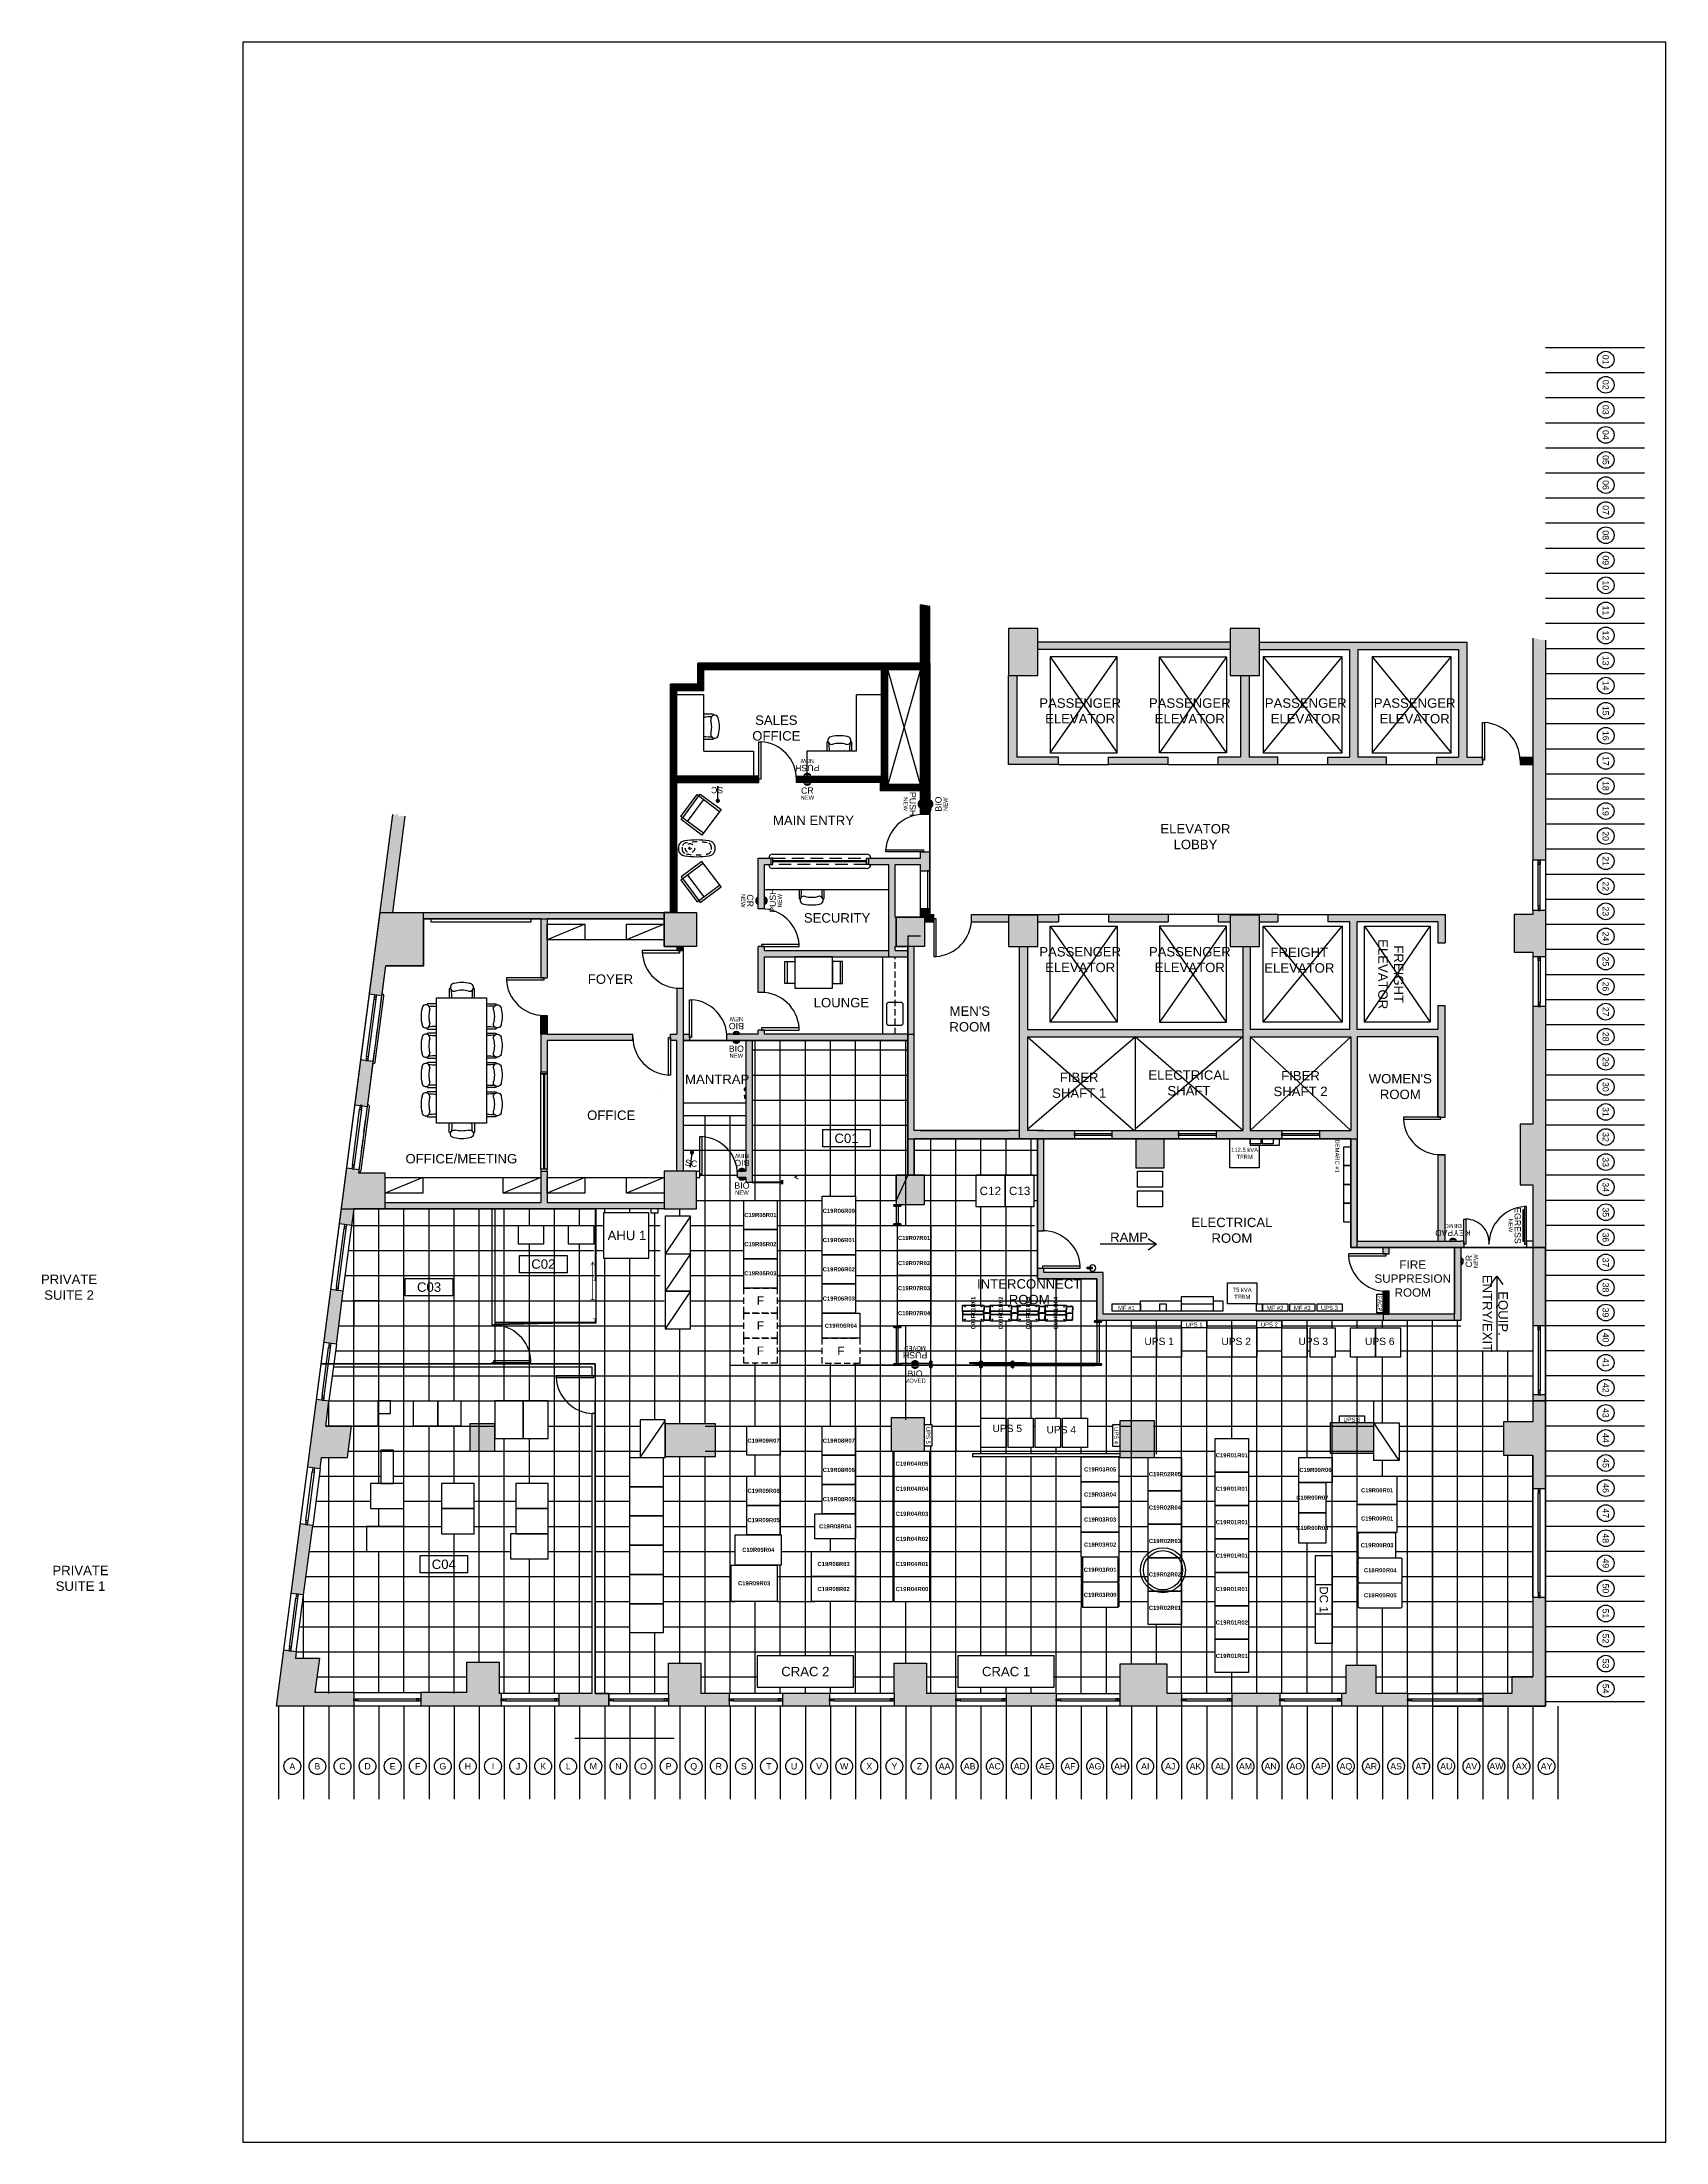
# Model space of a CAD drawing. Header units: inches. Extents: x 271316 to 275987, y 273433 to 275617.
# Drawn here: x 271316 to 272869, y 273608 to 275617 of the extents above; entities that cross this region are included whole.
import ezdxf
from ezdxf.enums import TextEntityAlignment as Align

# ---------------------------------------------------------------- set-up
doc = ezdxf.new("R2010")
doc.units = ezdxf.units.IN
doc.header["$LTSCALE"] = 48
doc.header["$MEASUREMENT"] = 0
doc.linetypes.add('DASHED2', pattern=[0.375, 0.25, -0.125])
doc.linetypes.add('HIDDEN', pattern=[0.2, 0.1, -0.1])
for name, color, linetype in [('A-ANNO-TEXT-90', 1, 'Continuous'), ('A-ANNO-TEXT-CAGE', 4, 'Continuous'), ('A-ANNO-TEXT-DOOR', 1, 'Continuous'), ('A-ANNO-TEXT-VNSNY', 4, 'Continuous'), ('A-CASX', 1, 'Continuous'), ('A-COLS', 6, 'Continuous'), ('A-COLS-PATT', 8, 'Continuous'), ('A-FLOR-CAGE', 3, 'Continuous'), ('A-FLOR-DOOR', 3, 'Continuous'), ('A-FLOR-ELEV', 1, 'Continuous'), ('A-FLOR-EQUIP', 3, 'Continuous'), ('A-FLOR-FURN', 3, 'Continuous'), ('A-FLOR-GLAZ', 2, 'Continuous'), ('A-FLOR-MILL', 3, 'Continuous'), ('A-FLOR-PART', 6, 'Continuous'), ('A-FLOR-PART-FILL', 252, 'Continuous'), ('A-FLOR-PATT-RAFL', 8, 'Continuous'), ('A-FLOR-RACK', 3, 'Continuous'), ('A-FLOR-SCRTY-CAMR', 3, 'Continuous'), ('A-FLOR-SILL', 1, 'Continuous'), ('A-FLOR-STAIR', 2, 'Continuous'), ('A-FLOR-TILE', 8, 'Continuous'), ('E-ELEC-SEC-CONTROL', 1, 'Continuous')]:
    doc.layers.add(name, color=color, linetype=linetype)
doc.styles.add('BLTEXT', font='arial.ttf', dxfattribs={"height": 6})
doc.styles.add('CRR Text', font='arialbd.ttf', dxfattribs={"height": 4})
doc.styles.add('HBA-DimT', font='ARCHS.SHX', dxfattribs={"width": 0.8})
doc.styles.get("Standard").update_dxf_attribs({"font": 'arial.ttf'})
doc.styles.add('TITLES', font='arial.ttf')
doc.dimstyles.new('MJH ISO-25', dxfattribs={"dimscale": 2, "dimtxt": 2, "dimasz": 2, "dimexe": 1, "dimexo": 2, "dimtad": 1, "dimzin": 9, "dimlunit": 4, "dimtxsty": 'HBA-DimT', "dimblk": 'ARCHTICK', "dimcen": 2.5, "dimdle": 1, "dimclrd": 256, "dimclre": 256, "dimclrt": 4, "dimadec": 0, "dimazin": 0, "dimtfac": 0.75, "dimtmove": 0, "dimatfit": 3, "dimldrblk": 'DOT', "dimfxl": 1, "dimfrac": 1, "dimlwd": -1, "dimlwe": -1, "dimarcsym": 0})
doc.dimstyles.get("Standard").update_dxf_attribs({"dimtxt": 0.18, "dimasz": 0.18, "dimexe": 0.18, "dimexo": 0.0625, "dimgap": 0.09, "dimtad": 0, "dimtih": 1, "dimtoh": 1, "dimdec": 4, "dimzin": 0, "dimdsep": 46, "dimtxsty": 'Standard', "dimcen": 0.09, "dimadec": 0, "dimazin": 0, "dimtfac": 1, "dimtdec": 4, "dimtofl": 0, "dimtmove": 0, "dimatfit": 3, "dimfxl": 1, "dimtolj": 1, "dimtzin": 0, "dimarcsym": 0})
pattern_1 = [(45, (0, 0), (-0.08838834765, 0.08838834765), [])]

msp = doc.modelspace()

# ---------------------------------------------------------------- texts
at = {"layer": 'A-ANNO-TEXT-90', "attachment_point": 5, "style": 'TITLES'}
for s, insert, char_height, width in [('PASSENGER ELEVATOR', (272309.0434, 274977.2132), 9, 75.957113), ('PASSENGER ELEVATOR', (272413.9326, 274977.2132), 9, 75.957113), ('PASSENGER ELEVATOR', (272524.8218, 274977.2132), 9, 75.957113), ('PASSENGER ELEVATOR', (272629.0599, 274977.2132), 9, 75.957113), ('SALES OFFICE', (272018.3515, 274960.8405), 9, 75.9375), ('MAIN ENTRY', (272053.9318, 274872.5021), 9, 75.957113), ('ELEVATOR LOBBY', (272419.342, 274856.891), 9, 75.957113), ('SECURITY', (272076.5025, 274779.1433), 9, 75.957113), ('PASSENGER ELEVATOR', (272309.0434, 274739.2132), 9, 75.957113), ('PASSENGER ELEVATOR', (272413.9326, 274739.2132), 9, 75.957113), ('FREIGHT ELEVATOR', (272518.7013, 274738.7639), 9, 75.957113), ('FOYER', (271859.7037, 274720.5081), 9, 75.9375), ('LOUNGE', (272080.6391, 274698.0093), 9, 75.957113), ("MEN'S ROOM", (272203.481, 274682.3761), 9, 75.957113), ('MANTRAP', (271961.7728, 274624.7913), 9, 75.957113), ('FIBER SHAFT 1', (272308.0822, 274618.9078), 9, 75.957113), ('ELECTRICAL SHAFT', (272413.0795, 274621.1644), 9, 26.793163), ('FIBER SHAFT 2', (272519.8572, 274620.557), 9, 54.257745), ("WOMEN'S ROOM", (272615.3159, 274617.7182), 9, 75.957113), ('OFFICE', (271860.3885, 274590.2799), 9, 75.957113), ('OFFICE/MEETING', (271717.0207, 274548.6505), 9, 75.957113), ('112.5 kVA TFRM', (272466.3506, 274553.8162), 4, 32.819566), ('ELECTRICAL ROOM', (272454.2152, 274480.1475), 9, 75.957113), ('AHU 1', (271875.4593, 274475.1858), 9, 75.957113), ('RAMP', (272355.8724, 274473.5012), 9, 75.957113), ('FIRE SUPPRESION ROOM', (272627.2097, 274433.9152), 8, 26.793163), ('PRIVATE SUITE 2', (271341.7098, 274425.6643), 9, 58.594893), ('INTERCONNECT ROOM', (272260.3343, 274421.3352), 9, 75.957113), ('75 kVA TFRM', (272464.135, 274419.8162), 4, 32.819566), ('MF #1', (272353.2434, 274405.9017), 4, 32.819566), ('MF #2', (272495.5402, 274405.9017), 4, 32.819566), ('MF #3', (272521.5402, 274405.9017), 4, 32.819566), ('UPS 3', (272547.5402, 274405.9017), 4, 32.819566), ('UPS 1', (272418.0422, 274389.9017), 4, 32.819566), ('UPS 2', (272490.0422, 274389.9017), 4, 32.819566), ('UPS 1', (272384.6075, 274373.8162), 7, 26.793163), ('UPS 2', (272458.286, 274373.8162), 7, 30.150052), ('UPS 3', (272532.0557, 274373.8162), 7, 33.689468), ('UPS 6', (272595.6764, 274373.8162), 7, 30.125), ('UPS 5', (272239.2991, 274290.5522), 7, 36.558182), ('UPS 4', (272290.9722, 274289.3162), 7, 41.04632), ('UPS 6', (272569.0422, 274298.8601), 4, 32.8125), ('PRIVATE SUITE 1', (271352.7031, 274147.057), 9, 58.594893), ('CRAC 2', (272046.135, 274057.8162), 9, 75.957113), ('CRAC 1', (272238.135, 274057.8162), 9, 75.957113)]:
    msp.add_mtext(s, dxfattribs=dict(at, insert=insert, char_height=char_height, width=width))
at = {"layer": 'A-ANNO-TEXT-90', "attachment_point": 5, "rotation": 270, "style": 'TITLES'}
for s, insert, char_height, width in [('FREIGHT ELEVATOR', (272606.1349, 274725.2978), 9, 75.957113), ('DEMARC #1', (272554.9901, 274551.111), 4, 32.819566), ('EQUIP. ENTRY/EXIT', (272706.1293, 274400.5875), 9, 75.957113), ('FACP', (272595.775, 274410.0722), 4, 32.819566), ('UPS 5', (272163.6142, 274283.9272), 4, 32.819566), ('UPS 4', (272343.6558, 274283.7111), 4, 32.819566)]:
    msp.add_mtext(s, dxfattribs=dict(at, insert=insert, char_height=char_height, width=width))
at = {"layer": 'A-FLOR-EQUIP', "char_height": 6, "width": 13.863791, "attachment_point": 1, "style": 'TITLES'}
for insert, rotation in [((271967.5611, 274898.4769), 180), ((271931.5657, 274548.1124), 352.459506)]:
    msp.add_mtext('SC', dxfattribs=dict(at, insert=insert, rotation=rotation))
at = {"layer": 'A-FLOR-RACK', "attachment_point": 5, "style": 'TITLES'}
for s, insert, char_height, width in [('C12', (272223.1349, 274517.8162), 8, 24.624773), ('C13', (272251.1349, 274517.8162), 8, 24.624773), ('{\\fArial|b1|i0|c0|p34;C19R05R01}', (272003.1349, 274494.8162), 4, 24.625), ('{\\fArial|b1|i0|c0|p34;C19R06R00}', (272078.1349, 274498.8162), 4, 24.625), ('{\\fArial|b1|i0|c0|p34;C19R05R02}', (272003.1349, 274466.8821), 4, 24.625), ('{\\fArial|b1|i0|c0|p34;C19R06R01}', (272078.1349, 274470.8162), 4, 24.625), ('{\\fArial|b1|i0|c0|p34;C19R07R01}', (272150.1349, 274472.8162), 4, 24.625), ('{\\fArial|b1|i0|c0|p34;C19R07R02}', (272150.1349, 274448.8162), 4, 24.625), ('{\\fArial|b1|i0|c0|p34;C19R05R03}', (272003.1349, 274438.948), 4, 24.625), ('{\\fArial|b1|i0|c0|p34;C19R06R02}', (272078.1349, 274442.8162), 4, 24.625), ('{\\fArial|b1|i0|c0|p34;C19R07R03}', (272150.1349, 274424.8162), 4, 24.625), ('F', (272003.1349, 274412.948), 8, 24.624773), ('{\\fArial|b1|i0|c0|p34;C19R06R03}', (272078.1349, 274414.8162), 4, 24.625), ('F', (272003.1349, 274388.948), 8, 24.624773), ('{\\fArial|b1|i0|c0|p34;C19R06R04}', (272080.1349, 274388.8162), 4, 24.625), ('{\\fArial|b1|i0|c0|p34;C19R07R04}', (272150.1349, 274400.8162), 4, 24.625), ('F', (272003.1349, 274364.948), 8, 24.624773), ('F', (272080.1349, 274364.8162), 8, 24.624773), ('{\\fArial|b1|i0|c0|p34;C19R09R07}', (272006.135, 274278.8162), 4, 24.625), ('{\\fArial|b1|i0|c0|p34;C19R08R07}', (272078.135, 274278.8162), 4, 24.625), ('{\\fArial|b1|i0|c0|p34;C19R01R01}', (272454.135, 274264.8162), 4, 24.625), ('{\\fArial|b1|i0|c0|p34;C19R08R06}', (272078.135, 274250.8162), 4, 24.625), ('{\\fArial|b1|i0|c0|p34;C19R03R05}', (272328.135, 274251.3163), 4, 24.625), ('{\\fArial|b1|i0|c0|p34;C19R02R05}', (272390.135, 274246.8162), 4, 24.625), ('{\\fArial|b1|i0|c0|p34;C19R00R06}', (272534.135, 274250.8162), 4, 24.625), ('{\\fArial|b1|i0|c0|p34;C19R09R06}', (272006.135, 274230.8162), 4, 24.625), ('{\\fArial|b1|i0|c0|p34;C19R08R05}', (272078.135, 274222.8162), 4, 24.625), ('{\\fArial|b1|i0|c0|p34;C19R03R04}', (272328.135, 274227.3163), 4, 24.625), ('{\\fArial|b1|i0|c0|p34;C19R01R01}', (272454.135, 274232.8162), 4, 24.625), ('{\\fArial|b1|i0|c0|p34;C19R00R07}', (272531.135, 274224.3162), 4, 24.625), ('{\\fArial|b1|i0|c0|p34;C19R00R01}', (272593.135, 274231.3162), 4, 24.625), ('{\\fArial|b1|i0|c0|p34;C19R09R05}', (272006.135, 274202.8162), 4, 24.625), ('{\\fArial|b1|i0|c0|p34;C19R03R03}', (272328.135, 274203.3163), 4, 24.625), ('{\\fArial|b1|i0|c0|p34;C19R02R04}', (272390.135, 274214.8162), 4, 24.625), ('{\\fArial|b1|i0|c0|p34;C19R00R01}', (272593.135, 274204.3162), 4, 24.625), ('{\\fArial|b1|i0|c0|p34;C19R08R04}', (272074.635, 274196.8162), 4, 24.625), ('{\\fArial|b1|i0|c0|p34;C19R02R03}', (272390.135, 274182.8162), 4, 24.625), ('{\\fArial|b1|i0|c0|p34;C19R01R01}', (272454.135, 274200.8162), 4, 24.625), ('{\\fArial|b1|i0|c0|p34;C19R00R08}', (272531.135, 274195.3162), 4, 24.625), ('{\\fArial|b1|i0|c0|p34;C19R09R04}', (272001.135, 274174.3162), 4, 24.625), ('{\\fArial|b1|i0|c0|p34;C19R03R02}', (272328.135, 274179.3162), 4, 24.625), ('{\\fArial|b1|i0|c0|p34;C19R01R01}', (272454.135, 274168.8162), 4, 24.625), ('{\\fArial|b1|i0|c0|p34;C19R09R03}', (271997.135, 274142.3162), 4, 24.625), ('{\\fArial|b1|i0|c0|p34;C19R08R03}', (272073.135, 274160.8162), 4, 24.625), ('{\\fArial|b1|i0|c0|p34;C19R02R02}', (272390.135, 274150.8162), 4, 24.625), ('{\\fArial|b1|i0|c0|p34;C19R08R02}', (272073.135, 274136.8162), 4, 24.625), ('{\\fArial|b1|i0|c0|p34;C19R01R01}', (272454.135, 274136.8162), 4, 24.625), ('{\\fArial|b1|i0|c0|p34;C19R02R01}', (272390.135, 274118.8162), 4, 24.625), ('{\\fArial|b1|i0|c0|p34;C19R01R02}', (272454.135, 274104.8162), 4, 24.625), ('{\\fArial|b1|i0|c0|p34;C19R01R01}', (272454.135, 274072.8162), 4, 24.625)]:
    msp.add_mtext(s, dxfattribs=dict(at, insert=insert, char_height=char_height, width=width))
at = {"layer": 'A-FLOR-RACK', "insert": (272542.135, 274126.8162), "char_height": 8, "width": 24.624773, "attachment_point": 5, "rotation": 270, "style": 'TITLES'}
msp.add_mtext('DC 1', dxfattribs=at)

# ---------------------------------------------------------------- blocks, each defined once
blk = doc.blocks.new('CHAIR-2')
for p, q in [((-13, 9), (-13, 0)), ((-12, 10), (-12, 10)), ((12, 10), (12, 10)), ((13, 0), (13, 9))]:
    blk.add_line(p, q)
for centre, radius, start, end in [((-12, 9), 1, 90, 180), ((-7.9, 11), 4.05, 91.5696, 282.6804), ((-78.2, 0.2), 67.8, 359.7886, 6.9939), ((0, -16.5), 32.5, 75.75, 104.25), ((0, -17), 25, 73.7398, 106.2602), ((7.9, 11), 4.05, 257.3196, 88.4304), ((78.3, 0.2), 67.8, 173.0061, 180.2114), ((12, 9), 1, 0, 90)]:
    blk.add_arc(centre, radius, start, end)
blk = doc.blocks.new('A$C495E01D2')
at = {"layer": 'A-CASX', "ltscale": 48, "rotation": 180}
blk.add_blockref('CHAIR-2', (-0.3, 0), dxfattribs=at)
blk = doc.blocks.new('_ArchTick')
at = {"color": 0, "linetype": 'ByBlock', "const_width": 0.15}
blk.add_lwpolyline([(-0.5, -0.5), (0.5, 0.5)], dxfattribs=at)
blk = doc.blocks.new('_Dot')
at = {"color": 0, "linetype": 'ByBlock', "lineweight": -2}
blk.add_line((-0.5, 0), (-1, 0), dxfattribs=at)
at = {"color": 0, "linetype": 'ByBlock', "const_width": 0.5}
blk.add_lwpolyline([(-0.25, 0, 1), (0.25, 0, 1)], format="xyb", close=True, dxfattribs=at)
blk = doc.blocks.new('CAGE TAG')
at = {"linetype": 'Continuous'}
blk.add_lwpolyline([(-22.7, 8.3), (22.7, 8.3), (22.7, -8.3), (-22.7, -8.3)], close=True, dxfattribs=at)
at = {"style": 'TITLES'}
blk.add_attdef('CAGE', text='', height=9, dxfattribs=at).set_placement((0, 0), align=Align.MIDDLE_CENTER)
blk = doc.blocks.new('ACCESSCONTROL')
at = {"linetype": 'Continuous'}
blk.add_lwpolyline([(-3, -1.2), (3, -1.2), (3, 0), (-3, 0)], close=True, dxfattribs=at)
blk.add_arc((0, 1.7), 4.22, 224.7603, 315.2397, dxfattribs=at)
at = {"linetype": 'Continuous', "style": 'BLTEXT'}
for tag, height, p in [('ACTYPE', 6, (0, -7.8)), ('ACSTAT', 4, (0, -14.5))]:
    blk.add_attdef(tag, text='', height=height, dxfattribs=at).set_placement(p, align=Align.MIDDLE_CENTER)
blk = doc.blocks.new('DOORCONTROL')
at = {"linetype": 'Continuous'}
blk.add_lwpolyline([(-15, -1.5), (15, -1.5), (15, -0.2), (-15, -0.2)], close=True, dxfattribs=at)
at = {"linetype": 'Continuous', "style": 'BLTEXT'}
for tag, height, p in [('ACTYPE', 6, (0, -6.5)), ('ACSTAT', 4, (0, -13.3))]:
    blk.add_attdef(tag, text='', height=height, dxfattribs=at).set_placement(p, align=Align.MIDDLE_CENTER)
blk = doc.blocks.new('tripplite-sr36ub-l')
for p, q in [((1, 24), (0, 23)), ((0, 1), (0, 23)), ((1, 24), (35, 24)), ((36, 23), (35, 24)), ((36, 1), (36, 23)), ((0, 1), (1, 0)), ((35, 0), (36, 1)), ((1, 0), (35, 0))]:
    blk.add_line(p, q)
blk.add_arc((27.625, 12), 28.625, 164.810713, 195.189287)
at = {"style": 'CRR Text'}
for tag, p in [('CG', (7.5, 12)), ('RW', (18, 12)), ('RK', (28.5, 12))]:
    blk.add_attdef(tag, text='', height=4, dxfattribs=at).set_placement(p, align=Align.MIDDLE_CENTER)
blk = doc.blocks.new('tripplite-sr42ub-l')
for p, q in [((1, 24), (0, 23)), ((0, 1), (0, 23)), ((1, 24), (41, 24)), ((42, 23), (41, 24)), ((42, 1), (42, 23)), ((0, 1), (1, 0)), ((1, 0), (41, 0)), ((41, 0), (42, 1))]:
    blk.add_line(p, q)
blk.add_arc((27.625, 12), 28.625, 164.810713, 195.189287)
at = {"style": 'CRR Text'}
for tag, p in [('CG', (10.5, 12)), ('RW', (21, 12)), ('RK', (31.5, 12))]:
    blk.add_attdef(tag, text='', height=4, dxfattribs=at).set_placement(p, align=Align.MIDDLE_CENTER)
blk = doc.blocks.new('Bline-24x34-l')
for p, q in [((0, 0.5), (0, 23.5)), ((0, 23.5), (1, 23.5)), ((1, 24), (35, 24)), ((1, 0), (1, 24)), ((35, 0), (35, 24)), ((35, 23.5), (36, 23.5)), ((36, 0.5), (36, 23.5)), ((0, 0.5), (1, 0.5)), ((1, 0), (35, 0)), ((1, 0), (35, 0)), ((36, 12), (35, 12)), ((35, 0.5), (36, 0.5))]:
    blk.add_line(p, q)
at = {"style": 'CRR Text'}
for tag, p in [('CG', (7.5, 12)), ('RW', (18, 12)), ('RK', (28.5, 12))]:
    blk.add_attdef(tag, text='', height=4, dxfattribs=at).set_placement(p, align=Align.MIDDLE_CENTER)
blk = doc.blocks.new('Bline-24x34-r')
for p, q in [((-36, 23.5), (-36, 0.5)), ((-35, 23.5), (-36, 23.5)), ((-1, 24), (-35, 24)), ((-1, 24), (-35, 24)), ((-35, 24), (-35, 0)), ((-1, 24), (-1, 0)), ((0, 23.5), (-1, 23.5)), ((0, 23.5), (0, 0.5)), ((-36, 12), (-35, 12)), ((-35, 0.5), (-36, 0.5)), ((-1, 0), (-35, 0)), ((0, 0.5), (-1, 0.5))]:
    blk.add_line(p, q)
at = {"style": 'CRR Text'}
for tag, p in [('CG', (-28.5, 12)), ('RW', (-18, 12)), ('RK', (-7.5, 12))]:
    blk.add_attdef(tag, text='', height=4, dxfattribs=at).set_placement(p, align=Align.MIDDLE_CENTER)
blk = doc.blocks.new('twopost')
for p, q in [((-7.5, 20.28), (-7.5, 0.03)), ((-1.5, 20.28), (-7.5, 20.28)), ((-1.875, 0.03), (-1.875, 20.28)), ((1.5, 20.31), (-1.5, 20.31)), ((-1.5, 20.31), (-1.5, 19.045)), ((-1.5, 19.045), (-1.5, 20.31)), ((-1.5, 0.03), (-1.5, 20.28)), ((-1.05, 20.14), (1.05, 20.14)), ((1.5, 19.045), (1.5, 20.31)), ((1.5, 20.28), (7.5, 20.28)), ((1.5, 0.03), (1.5, 20.28)), ((1.875, 0.03), (1.875, 20.28)), ((7.5, 20.28), (7.5, 0.03)), ((-7.5, 0.03), (-1.5, 0.03)), ((-1.5, 19.045), (-1.45, 19.045)), ((-1.45, 19.045), (-1.5, 19.045)), ((-1.5, 0), (-1.5, 1.265)), ((-1.5, 1.265), (-1.45, 1.265)), ((-1.5, 1.265), (-1.5, 0)), ((-1.45, 1.265), (-1.5, 1.265)), ((1.5, 0), (-1.5, 0)), ((-1.25, 19.245), (-1.25, 19.94)), ((-1.25, 1.065), (-1.25, 0.37)), ((-1.05, 0.17), (1.05, 0.17)), ((1.25, 19.94), (1.25, 19.245)), ((1.25, 0.37), (1.25, 1.065)), ((1.45, 19.045), (1.5, 19.045)), ((1.45, 1.265), (1.5, 1.265)), ((1.5, 1.265), (1.5, 0)), ((7.5, 0.03), (1.5, 0.03))]:
    blk.add_line(p, q)
for centre in [(-6.25, 18.16), (-6.25, 2.16), (6.25, 18.16), (6.25, 2.16)]:
    blk.add_circle(centre, 0.375)
for centre, start, end in [((-1.05, 19.94), 90, 180), ((1.05, 19.94), 0, 90), ((-1.45, 19.245), 270, 0), ((-1.45, 1.065), 0, 90), ((-1.05, 0.37), 180, 270), ((1.05, 0.37), 270, 0), ((1.45, 19.245), 180, 270), ((1.45, 1.065), 90, 180)]:
    blk.add_arc(centre, 0.2, start, end)
at = {"style": 'CRR Text'}
for tag, p in [('CG', (-10.5, 10.155)), ('RW', (0, 10.155)), ('RK', (10.5, 10.155))]:
    blk.add_attdef(tag, text='', height=4, dxfattribs=at).set_placement(p, align=Align.MIDDLE_CENTER)
blk = doc.blocks.new('CPI wide vert cm')
for p, q in [((-0.1, 6.2), (0.2, 6.2)), ((-0.1, 6.2), (-0.1, 3.2)), ((0, 3), (-0.1, 3.2)), ((0, 6.2), (0, 6.2)), ((0, 3.5), (0.1, 3.5)), ((0, 3.4), (0, -3.4)), ((0, 3.4), (0.1, 3.4)), ((0, 3), (0, 3)), ((0.1, 6.2), (0.1, 6.2)), ((0.1, 0), (0.1, 3.4)), ((0.1, 3), (0.2, 3.2)), ((0.1, 3), (0.1, 3)), ((0.1, 1.6), (0.2, 1.6)), ((0.2, 6.7), (0.2, 6.6)), ((0.2, 6.7), (0.6, 6.7)), ((0.2, 6.6), (0.2, 6.4)), ((0.2, 6.4), (5.1, 6.4)), ((0.2, 6.4), (1.1, 6.4)), ((0.2, 6.3), (1.1, 6.3)), ((0.2, 6.2), (0.2, 3.2)), ((0.2, 0.2), (0.2, 1.6)), ((0.3, 1.3), (0.2, 1.3)), ((0.3, 1.2), (0.2, 1.2)), ((0.3, 0.5), (0.2, 0.5)), ((0.3, 0.4), (0.2, 0.4)), ((0.3, 6.4), (0.3, 6.4)), ((0.3, 1.2), (0.3, 1.3)), ((0.3, 0.4), (0.3, 0.5)), ((0.3, 0.1), (5.7, 0.1)), ((0.4, 6.3), (0.4, 6.3)), ((0.5, 6.3), (0.4, 6.3)), ((0.6, 6.2), (0.5, 6.3)), ((0.6, 6.7), (0.7, 6.7)), ((0.7, 6.2), (0.6, 6.2)), ((0.6, 6.2), (0.6, 6.1)), ((0.7, 6.7), (5.8, 6.7)), ((0.8, 6.3), (0.7, 6.2)), ((0.7, 6.1), (0.7, 6.2)), ((0.9, 6.3), (0.8, 6.3)), ((0.9, 6.3), (0.9, 6.3)), ((1, 6.4), (1, 6.4)), ((1.1, 6.3), (1.1, 6.4)), ((4.8, 6.6), (4.8, 6.5)), ((4.8, 6.5), (5.3, 6.5)), ((4.9, 6.4), (4.9, 6.5)), ((5.8, 6.4), (4.9, 6.4)), ((4.9, 6.3), (4.9, 6.4)), ((5.8, 6.3), (4.9, 6.3)), ((5.3, 6.6), (5.1, 6.6)), ((5.1, 6.5), (5.1, 6.5)), ((5.1, 6.5), (5.1, 6.5)), ((5.1, 6.4), (5.1, 6.5)), ((5.1, 6.3), (5.1, 6.3)), ((5.2, 6.2), (5.1, 6.3)), ((5.1, 6.3), (5.1, 6.3)), ((5.2, 6.1), (5.2, 6.2)), ((5.4, 6.2), (5.2, 6.2)), ((5.3, 6.7), (5.3, 6.5)), ((5.3, 6.4), (5.3, 6.5)), ((5.3, 6.4), (5.8, 6.4)), ((5.4, 6.4), (5.4, 6.4)), ((5.5, 6.3), (5.4, 6.3)), ((5.4, 6.3), (5.4, 6.2)), ((5.4, 6.2), (5.4, 6.1)), ((5.5, 6.3), (5.5, 6.3)), ((5.8, 6.7), (5.8, 6.6)), ((5.8, 6.6), (5.8, 6.4)), ((6.1, 6.2), (5.8, 6.2)), ((5.8, 6.2), (5.8, 3.2)), ((5.9, 3), (5.8, 3.2)), ((5.9, 6.2), (5.9, 6.2)), ((6, 3.5), (5.9, 3.5)), ((6, 3.4), (5.9, 3.4)), ((5.9, 0), (5.9, 3.4)), ((5.9, 3), (5.9, 3)), ((6, 6.2), (6, 6.2)), ((6, 3.4), (6, -3.4)), ((6, 3), (6.1, 3.2)), ((6, 3), (6, 3)), ((6.1, 6.2), (6.1, 3.2)), ((0, -3), (-0.1, -3.2)), ((-0.1, -6.2), (-0.1, -3.2)), ((-0.1, -6.2), (0.2, -6.2)), ((0, -3), (0, -3)), ((0, -3.4), (0.1, -3.4)), ((0, -3.5), (0.1, -3.5)), ((0, -6.2), (0, -6.2)), ((0.1, 0), (0.1, -3.4)), ((0.1, -3), (0.2, -3.2)), ((0.1, -3), (0.1, -3)), ((0.1, -6.2), (0.1, -6.2)), ((0.2, -6.2), (0.2, -3.2)), ((0.2, -6.3), (1.1, -6.3)), ((0.2, -6.4), (5.1, -6.4)), ((0.2, -6.6), (0.2, -6.4)), ((0.2, -6.4), (1.1, -6.4)), ((0.2, -6.7), (0.2, -6.6)), ((0.2, -6.7), (0.6, -6.7)), ((0.3, -0.1), (5.7, -0.1)), ((0.3, -6.4), (0.3, -6.4)), ((0.4, -6.3), (0.4, -6.3)), ((0.5, -6.3), (0.4, -6.3)), ((0.6, -6.2), (0.5, -6.3)), ((0.6, -6.2), (0.6, -6.1)), ((0.7, -6.2), (0.6, -6.2)), ((0.6, -6.7), (0.7, -6.7)), ((0.7, -6.1), (0.7, -6.2)), ((0.8, -6.3), (0.7, -6.2)), ((0.7, -6.7), (5.8, -6.7)), ((0.9, -6.3), (0.8, -6.3)), ((0.9, -6.3), (0.9, -6.3)), ((1, -6.4), (1, -6.4)), ((1.1, -6.3), (1.1, -6.4)), ((2.8, -0.1), (2.8, -0.1)), ((3.2, -0.1), (3.2, -0.1)), ((4.8, -6.5), (5.3, -6.5)), ((4.8, -6.6), (4.8, -6.5)), ((4.9, -6.3), (4.9, -6.4)), ((5.8, -6.3), (4.9, -6.3)), ((4.9, -6.4), (4.9, -6.5)), ((5.8, -6.4), (4.9, -6.4)), ((5.2, -6.2), (5.1, -6.3)), ((5.1, -6.3), (5.1, -6.3)), ((5.1, -6.3), (5.1, -6.3)), ((5.1, -6.4), (5.1, -6.5)), ((5.1, -6.5), (5.1, -6.5)), ((5.1, -6.5), (5.1, -6.5)), ((5.3, -6.6), (5.1, -6.6)), ((5.2, -6.1), (5.2, -6.2)), ((5.4, -6.2), (5.2, -6.2)), ((5.3, -6.4), (5.8, -6.4)), ((5.3, -6.4), (5.3, -6.5)), ((5.3, -6.7), (5.3, -6.5)), ((5.4, -6.2), (5.4, -6.1)), ((5.4, -6.3), (5.4, -6.2)), ((5.5, -6.3), (5.4, -6.3)), ((5.4, -6.4), (5.4, -6.4)), ((5.5, -6.3), (5.5, -6.3)), ((5.7, -0.4), (5.8, -0.4)), ((5.7, -0.4), (5.7, -0.5)), ((5.7, -0.5), (5.8, -0.5)), ((5.7, -1.2), (5.7, -1.3)), ((5.7, -1.2), (5.8, -1.2)), ((5.7, -1.3), (5.8, -1.3)), ((5.8, -0.2), (5.8, -1.6)), ((5.8, -1.6), (5.9, -1.6)), ((5.9, -3), (5.8, -3.2)), ((5.8, -6.2), (5.8, -3.2)), ((6.1, -6.2), (5.8, -6.2)), ((5.8, -6.6), (5.8, -6.4)), ((5.8, -6.7), (5.8, -6.6)), ((5.9, 0), (5.9, -3.4)), ((5.9, -3), (5.9, -3)), ((6, -3.4), (5.9, -3.4)), ((6, -3.5), (5.9, -3.5)), ((5.9, -6.2), (5.9, -6.2)), ((6, -3), (6.1, -3.2)), ((6, -3), (6, -3)), ((6, -6.2), (6, -6.2)), ((6.1, -6.2), (6.1, -3.2))]:
    blk.add_line(p, q)
at = {"extrusion": (0, 1, 0)}
for p, q in [((1.6, 0.1), (1.6, 0.1)), ((4.4, 0.1), (1.6, 0.1)), ((1.6, 0.1), (4.4, 0.1)), ((1.8, 0.1), (1.8, -0.1)), ((1.8, -0.1), (1.8, 0.1)), ((1.8, 0.1), (1.8, 0.1)), ((4.2, 0.1), (4.2, -0.1)), ((4.2, -0.1), (4.2, 0.1)), ((4.2, 0.1), (4.2, 0.1)), ((4.4, 0.1), (4.4, 0.1)), ((1.8, -0.1), (1.7, -0.1)), ((1.8, -0.1), (1.7, -0.1)), ((1.7, -0.1), (1.7, -0.1)), ((4.2, -0.1), (1.8, -0.1)), ((1.8, -0.1), (4.2, -0.1)), ((4.3, -0.1), (4.2, -0.1)), ((4.2, -0.1), (4.3, -0.1)), ((4.3, -0.1), (4.3, -0.1))]:
    blk.add_line(p, q, dxfattribs=at)
blk.add_lwpolyline([(2.8, -0.1), (2.9, -0.1), (3, -0.1), (3, -0.1), (3.1, -0.1), (3.1, -0.1), (3.2, -0.1)])
for centre, radius, start, end in [((0, 3.4), 0.09, 90, 180), ((0.2, 6.2), 0.18, 90, 180), ((0, 3.1), 0.03, 270, 0), ((0.2, 6.2), 0.09, 90, 180), ((0.1, 3.4), 0.09, 0, 90), ((0.1, 3.1), 0.03, 180, 270), ((0.3, 0.2), 0.25, 180, 270), ((0.2, 6.7), 0.046, 90, 179), ((0.2, 6.4), 0.046, 181, 270), ((0.3, 0.2), 0.125, 180, 270), ((0.7, 6.1), 0.0928, 181, 269.2609), ((0.6, 6.1), 0.0928, 270.7391, 359), ((1.6, 0.1), 0.03, 90, 179), ((1.8, 0.1), 0.03, 29.6747, 90), ((4.2, 0.1), 0.03, 90, 167.1875), ((4.4, 0.1), 0.03, 1, 90), ((4.8, 6.6), 0.06, 1, 90), ((5.1, 6.5), 0.03, 90, 179), ((5.3, 6.1), 0.0928, 181, 269.2609), ((5.4, 6.7), 0.046, 90, 179), ((5.3, 6.1), 0.0928, 270.7391, 359), ((5.7, -0.2), 0.25, 360, 90), ((5.8, 6.7), 0.046, 1, 90), ((5.8, 6.2), 0.18, 360, 90), ((5.8, 6.4), 0.046, 270, 359), ((5.8, 6.2), 0.09, 0, 90), ((5.9, 3.4), 0.09, 90, 180), ((5.9, 3.1), 0.03, 270, 0), ((6, 3.4), 0.09, 0, 90), ((6, 3.1), 0.03, 180, 270), ((0, -3.4), 0.09, 180, 270), ((0, -3.1), 0.03, 0, 90), ((0.2, -6.2), 0.18, 180, 270), ((0.1, -3.1), 0.03, 90, 180), ((0.1, -3.4), 0.09, 270, 0), ((0.2, -6.2), 0.09, 180, 270), ((0.2, -6.4), 0.046, 90, 179), ((0.2, -6.7), 0.046, 181, 270), ((0.7, -6.1), 0.0928, 90.7391, 179), ((0.6, -6.1), 0.0928, 1, 89.2609), ((4.8, -6.6), 0.06, 270, 359), ((5.1, -6.5), 0.03, 181, 270), ((5.3, -6.1), 0.0928, 90.7391, 179), ((5.3, -6.1), 0.0928, 1, 89.2609), ((5.4, -6.7), 0.046, 181, 270), ((5.7, -0.2), 0.125, 0, 90), ((5.9, -3.4), 0.09, 180, 270), ((5.8, -6.2), 0.09, 270, 360), ((5.8, -6.2), 0.18, 270, 0), ((5.8, -6.4), 0.046, 1, 90), ((5.8, -6.7), 0.046, 270, 359), ((5.9, -3.1), 0.03, 0, 90), ((6, -3.1), 0.03, 90, 180), ((6, -3.4), 0.09, 270, 0)]:
    blk.add_arc(centre, radius, start, end)
blk = doc.blocks.new('446_2D')
at = {"linetype": 'Continuous'}
for p, q in [((-13, 24.75), (13, 24.75)), ((-13, 19), (13, 19))]:
    blk.add_line(p, q, dxfattribs=at)
for points in [[(13, 24.86275), (15.25, 24.86275), (15.25, 0), (-15.25, 0), (-15.25, 24.86275), (-13, 24.86275)], [(-13, 0), (-13, 27), (13, 27), (13, 0)]]:
    blk.add_lwpolyline(points, dxfattribs=at)
blk = doc.blocks.new('CDTSTB_2D')
at = {"linetype": 'HIDDEN'}
for radius in [4.5, 1]:
    blk.add_circle((24, -8), radius, dxfattribs=at)
at = {"linetype": 'Continuous'}
for centre, radius, start, end in [((17.5, -81), 81, 81.6877, 98.3123), ((17.5, -8), 17.5, 174.3223, 185.6777), ((5.9, -6.9), 5.88, 111.2055, 174.3223), ((5.9, -9.1), 5.88, 185.6777, 248.7945), ((7.1, -9.9), 9.1, 98.3123, 111.2055), ((7.1, -6.1), 9.1, 248.7945, 261.6877), ((17.5, 65), 81, 261.6877, 278.3123), ((27.9, -9.9), 9.1, 68.7945, 81.6877), ((27.9, -6.1), 9.1, 278.3123, 291.2055), ((29.1, -6.9), 5.88, 5.6777, 68.7945), ((29.1, -9.1), 5.88, 291.2055, 354.3223), ((17.5, -8), 17.5, 354.3223, 5.6777)]:
    blk.add_arc(centre, radius, start, end, dxfattribs=at)
at = {"linetype": 'HIDDEN'}
for centre, radius, start, end in [((8.2, -7.2), 4.68, 98.9004, 175.3405), ((17.5, -8), 14, 175.3405, 184.6595), ((8.2, -8.8), 4.68, 184.6595, 261.1009), ((17.5, -66.6), 64.8, 81.1004, 98.8996), ((17.5, 50.7), 64.8, 261.1009, 278.8963), ((26.8, -7.2), 4.68, 4.6595, 81.0996), ((26.8, -8.8), 4.68, 278.8776, 355.3405), ((17.5, -8), 14, 355.3405, 4.6595)]:
    blk.add_arc(centre, radius, start, end, dxfattribs=at)
blk = doc.blocks.new('cagepost')
for points in [[(-3, -1), (-3, 1), (3, 1), (3, -1)], [(-1, -1), (-1, 1), (1, 1), (1, -1)]]:
    blk.add_lwpolyline(points, close=True)
for centre in [(-2, 0), (2, 0)]:
    blk.add_circle(centre, 0.32)
at = {"layer": 'DEFPOINTS'}
blk.add_line((3.9, 0), (-3.9, 0), dxfattribs=at)
blk = doc.blocks.new('DOORNUM')
at = {"linetype": 'Continuous'}
blk.add_circle((0, 0), 8, dxfattribs=at)
at = {"linetype": 'Continuous', "style": 'BLTEXT'}
blk.add_attdef('DOORNUM', text='', height=6, dxfattribs=at).set_placement((0, 0), align=Align.MIDDLE_CENTER)

# ---------------------------------------------------------------- hatches: boundary and pattern name
at = {"layer": 'A-COLS-PATT'}
for points in [[(272240.5795, 275056.1217), (272240.5795, 275011.1217), (272268.5795, 275011.1217), (272268.5795, 275056.1217)], [(272452.5795, 275056.1217), (272452.5795, 275011.1217), (272480.5795, 275011.1217), (272480.5795, 275056.1217)], [(272754.135, 275044.9944), (272750.1071, 275045.6123), (272749.1033, 275044.1472), (272748.1971, 275045.9053), (272742.135, 275046.8352), (272742.135, 274834.2978), (272754.135, 274834.2978)], [(271680.548, 274733.3162), (271680.548, 274784.3162), (271651.3306, 274784.3162), (271663.359, 274876.5345), (271658.8591, 274877.1634), (271657.875, 274875.685), (271655.8879, 274879.4169), (271654.8912, 274877.7179), (271651.474, 274878.1955), (271629.029, 274706.1169), (271640.9282, 274704.5648), (271644.6784, 274733.3162)], [(271942.1349, 274751.8162), (271911.1349, 274751.8162), (271911.1349, 274784.3162), (271942.1349, 274784.3162)], [(272160.135, 274751.8162), (272133.135, 274751.8162), (272133.135, 274779.8162), (272160.135, 274779.8162)], [(272240.5795, 274781.8162), (272240.5795, 274751.8162), (272268.5795, 274751.8162), (272268.5795, 274781.8162)], [(272452.5795, 274781.8162), (272452.5795, 274751.8162), (272480.5795, 274751.8162), (272480.5795, 274781.8162)], [(272754.135, 274786.2978), (272742.135, 274786.2978), (272742.135, 274782.2978), (272724.135, 274782.2978), (272724.135, 274746.2978), (272742.135, 274746.2978), (272742.135, 274742.2978), (272754.135, 274742.2978)], [(272754.135, 274694.2978), (272742.135, 274694.2978), (272742.135, 274581.8162), (272730.1478, 274581.8162), (272730.1478, 274523.8162), (272742.135, 274523.8162), (272742.135, 274388.8162), (272754.135, 274388.8162)], [(271622.2018, 274599.6534), (271622.1371, 274599.1576), (271627.0951, 274598.5109), (271632.7214, 274641.6455), (271620.8222, 274643.1976), (271615.1959, 274600.063), (271620.1539, 274599.4163), (271620.2186, 274599.9121)], [(272362.4193, 274567.8162), (272362.4193, 274539.8162), (272389.4193, 274539.8162), (272389.4193, 274567.8162)], [(271644.1349, 274500.8162), (271644.1349, 274534.8162), (271618.7871, 274534.8162), (271618.9529, 274536.0874), (271619.2116, 274538.0706), (271607.3124, 274539.6227), (271600.3662, 274486.3683), (271612.2654, 274484.8162), (271614.3523, 274500.8162)], [(271942.1349, 274536.8162), (271911.1349, 274536.8162), (271911.1349, 274500.8162), (271942.1349, 274500.8162)], [(272160.135, 274532.8162), (272133.135, 274532.8162), (272133.135, 274504.8162), (272160.135, 274504.8162)], [(271585.5365, 274372.6736), (271597.4357, 274371.1216), (271604.0585, 274421.8969), (271592.1593, 274423.449)], [(271608.1297, 274262.8162), (271612.0427, 274292.8162), (271587.2219, 274292.8162), (271590.3487, 274316.7884), (271578.4495, 274318.3404), (271569.9925, 274253.5032), (271581.8917, 274251.9512), (271583.3089, 274262.8162)], [(272742.135, 274264.8163), (272742.135, 274232.8162), (272754.135, 274232.8162), (272754.135, 274264.8163), (272754.135, 274264.8163), (272754.135, 274296.8163), (272754.135, 274296.8163), (272754.135, 274322.8162), (272742.135, 274322.8162), (272742.135, 274296.8163), (272714.135, 274296.8163), (272714.135, 274264.8163)], [(271749.135, 274294.8162), (271725.135, 274294.8162), (271725.135, 274268.8162), (271749.135, 274268.8162)], [(271960.135, 274294.8162), (271912.135, 274294.8162), (271912.135, 274263.8162), (271960.135, 274263.8162)], [(272160.135, 274300.8162), (272128.135, 274300.8162), (272128.135, 274268.8162), (272160.135, 274268.8162)], [(272380.135, 274297.8162), (272347.135, 274297.8162), (272347.135, 274262.8162), (272380.135, 274262.8162)], [(272590.135, 274295.8162), (272548.135, 274295.8162), (272548.135, 274266.8162), (272590.135, 274266.8162)], [(271554.2358, 274132.7015), (271566.135, 274131.1494), (271574.8048, 274197.618), (271562.9056, 274199.17)], [(272742.135, 274052.8162), (272754.135, 274052.8162), (272754.135, 274128.8162), (272742.135, 274128.8162)], [(271614.135, 274024.8162), (271614.135, 274037.8162), (271576.9611, 274037.8162), (271581.2293, 274070.539), (271558.2293, 274070.539), (271559.0481, 274076.8162), (271547.1489, 274078.3683), (271540.1638, 274024.8162)], [(271722.135, 274037.8162), (271678.135, 274037.8162), (271678.135, 274024.8162), (271755.135, 274024.8162), (271755.135, 274036.8162), (271753.135, 274036.8162), (271753.135, 274066.8162), (271722.135, 274066.8162)], [(271973.135, 274024.8162), (271973.135, 274036.8162), (271946.135, 274036.8162), (271946.135, 274065.8162), (271915.135, 274065.8162), (271915.135, 274036.8162), (271915.135, 274024.8162)], [(272162.135, 274036.8162), (272162.135, 274065.8162), (272131.135, 274065.8162), (272131.135, 274036.8162), (272131.135, 274024.8162), (272190.135, 274024.8162), (272190.135, 274036.8162)], [(272406.135, 274024.8162), (272406.135, 274036.8162), (272392.135, 274036.8162), (272392.135, 274064.8162), (272347.135, 274064.8162), (272347.135, 274036.8162), (272347.135, 274024.8162)], [(272563.135, 274063.8162), (272563.135, 274036.8162), (272559.135, 274036.8162), (272559.135, 274024.8162), (272622.135, 274024.8162), (272622.135, 274036.8162), (272592.135, 274036.8162), (272592.135, 274063.8162)], [(272754.135, 274052.8162), (272722.135, 274052.8162), (272722.135, 274024.8162), (272754.135, 274024.8162)], [(271810.135, 274036.8162), (271810.135, 274024.8162), (271858.135, 274024.8162), (271858.135, 274036.8162)], [(272024.135, 274036.8162), (272024.135, 274024.8162), (272069.135, 274024.8162), (272069.135, 274036.8162)], [(272238.135, 274024.8162), (272286.135, 274024.8162), (272286.135, 274036.8162), (272238.135, 274036.8162)], [(272454.135, 274024.8162), (272500.135, 274024.8162), (272500.135, 274036.8162), (272454.135, 274036.8162)], [(272694.135, 274024.8162), (272722.135, 274024.8162), (272722.135, 274036.8162), (272694.135, 274036.8162)]]:
    msp.add_hatch(color=256, dxfattribs=at).paths.add_polyline_path(points)
at = {"layer": 'A-FLOR-PART-FILL'}
h = msp.add_hatch(dxfattribs=at)
h.set_pattern_fill('ANSI31', color=256, style=0)
h.set_pattern_definition(pattern_1)
h.paths.add_polyline_path([(272165.1349, 275077.2918), (272156.1349, 275078.6724), (272156.1349, 275022.8162), (272125.1349, 275022.8162), (272125.1349, 275016.8162), (272156.1349, 275016.8162), (272156.1349, 274906.8162), (272125.1349, 274906.8162), (272125.1349, 274900.8162), (272156.1349, 274900.8162), (272156.1349, 274878.2978), (272165.1349, 274878.2978)])
h.paths.add_polyline_path([(272155.3971, 274891.0724), (272155.3971, 274885.0724), (272156.6471, 274885.0724), (272156.6471, 274891.0724)], flags=17)
edge = h.paths.add_edge_path(flags=17)
edge.add_arc((272158.3721, 274888.0724), 4.225, 134.7602701, 225.2397299)
h.paths.add_polyline_path([(272144.2324, 274901.2675), (272144.2324, 274874.8773), (272153.5394, 274874.8773), (272153.5394, 274901.2675)], flags=9)
h.paths.add_polyline_path([(272139.1069, 274895.5908), (272139.1069, 274880.554), (272145.1069, 274880.554), (272145.1069, 274895.5908)], flags=25)
for points in [[(272452.5795, 275043.1217), (272268.5795, 275043.1217), (272268.5795, 275036.1217), (272452.5795, 275036.1217)], [(272679.0558, 275043.1217), (272480.5795, 275043.1217), (272480.5795, 275036.1217), (272566.8176, 275036.1217), (272566.8176, 274933.1217), (272546.0241, 274933.1217), (272546.0241, 274926.1217), (272602.2622, 274926.1217), (272602.2622, 274933.1217), (272574.8176, 274933.1217), (272574.8176, 275036.1217), (272671.0558, 275036.1217), (272671.0558, 274933.1217), (272650.2622, 274933.1217), (272650.2622, 274926.1217), (272693.8599, 274926.1217), (272693.8599, 274933.1217), (272679.0558, 274933.1217)], [(272288.2458, 274933.1217), (272248.5795, 274933.1217), (272248.5795, 275011.1217), (272240.5795, 275011.1217), (272240.5795, 274926.1217), (272288.2458, 274926.1217)], [(272498.0241, 274933.1217), (272470.5795, 274933.1217), (272470.5795, 275011.1217), (272462.5795, 275011.1217), (272462.5795, 274933.1217), (272441.1349, 274933.1217), (272441.1349, 274926.1217), (272498.0241, 274926.1217)], [(272393.1349, 274933.1217), (272336.2458, 274933.1217), (272336.2458, 274926.1217), (272393.1349, 274926.1217)], [(272742.135, 274933.1217), (272729.8599, 274933.1217), (272729.8599, 274926.1217), (272742.135, 274926.1217)], [(272013.1349, 274836.3162), (272001.1349, 274836.3162), (272001.1349, 274787.8162), (272007.1349, 274787.8162), (272007.1349, 274830.3162), (272013.1349, 274830.3162)], [(272133.135, 274779.8162), (272132.1349, 274779.8162), (272132.1349, 274830.3162), (272156.1349, 274830.3162), (272156.1349, 274824.2978), (272165.1349, 274824.2978), (272165.1349, 274842.2978), (272156.1349, 274842.2978), (272156.1349, 274836.3162), (272106.6349, 274836.3162), (272106.6349, 274830.3162), (272126.1349, 274830.3162), (272126.1349, 274741.8162), (272144.1349, 274741.8162), (272144.1349, 274676.8162), (272144.1349, 274667.8162), (272150.1349, 274667.8162), (272150.1349, 274751.8162), (272144.1349, 274751.8162), (272144.1349, 274747.8162), (272132.1349, 274747.8162), (272132.1349, 274751.8162), (272133.135, 274751.8162)], [(271911.1349, 274784.3162), (271680.548, 274784.3162), (271680.548, 274778.3162), (271793.1298, 274778.3162), (271793.1298, 274721.8069), (271799.1298, 274721.8069), (271799.1298, 274778.3162), (271911.1349, 274778.3162)], [(272240.5795, 274781.8162), (272268.5795, 274781.8162), (272268.5795, 274775.2978), (272288.2458, 274775.2978), (272288.2458, 274782.2978), (272205.1349, 274782.2978), (272205.1349, 274775.2978), (272240.5795, 274775.2978)], [(272393.1349, 274782.2978), (272336.2458, 274782.2978), (272336.2458, 274775.2978), (272393.1349, 274775.2978)], [(272658.2457, 274672.2978), (272658.2457, 274695.2978), (272651.2457, 274695.2978), (272651.2457, 274672.2978), (272574.135, 274672.2978), (272574.135, 274775.2978), (272651.2457, 274775.2978), (272651.2457, 274755.2978), (272658.2457, 274755.2978), (272658.2457, 274782.2978), (272546.0241, 274782.2978), (272546.0241, 274775.2978), (272567.135, 274775.2978), (272567.135, 274672.2978), (272471.5795, 274672.2978), (272471.5795, 274751.8162), (272464.5795, 274751.8162), (272464.5795, 274672.2978), (272464.5795, 274665.2978), (272464.5795, 274575.8162), (272439.1349, 274575.8162), (272439.1349, 274567.8162), (272452.5795, 274567.8162), (272480.3506, 274567.8162), (272481.7816, 274567.8162), (272499.8572, 274567.8162), (272501.8572, 274567.8162), (272501.8572, 274575.8162), (272471.5795, 274575.8162), (272471.5795, 274665.2978), (272568.135, 274665.2978), (272568.135, 274575.8162), (272537.8572, 274575.8162), (272537.8572, 274567.8162), (272568.135, 274567.8162), (272574.135, 274567.557), (272574.135, 274665.2978), (272651.2457, 274665.2978), (272651.2457, 274588.4085), (272658.2457, 274588.4085)], [(272452.5795, 274781.8162), (272480.5795, 274781.8162), (272480.5795, 274775.2978), (272498.0241, 274775.2978), (272498.0241, 274782.2978), (272441.1349, 274782.2978), (272441.1349, 274775.2978), (272452.5795, 274775.2978)], [(271929.1349, 274751.8162), (271923.1349, 274751.8162), (271923.1349, 274747.8162), (271929.1349, 274747.8162)], [(272126.1349, 274747.8162), (272007.1349, 274747.8162), (272007.1349, 274751.8162), (272001.1349, 274751.8162), (272001.1349, 274747.8162), (272001.1349, 274707.8162), (272007.1349, 274707.8162), (272007.1349, 274741.8162), (272126.1349, 274741.8162)], [(272464.5795, 274672.2978), (272258.5795, 274672.2978), (272258.5795, 274751.8162), (272250.5795, 274751.8162), (272250.5795, 274575.8162), (272250.5795, 274567.8162), (272268.1349, 274567.8162), (272268.1349, 274544.8162), (272268.1349, 274479.8162), (272274.1349, 274479.8162), (272274.1349, 274544.8162), (272274.1349, 274567.8162), (272303.4989, 274567.8162), (272303.4989, 274575.8162), (272268.5795, 274575.8162), (272258.5795, 274575.8162), (272258.5795, 274665.2978), (272464.5795, 274665.2978)], [(271935.1349, 274667.8162), (271929.1349, 274667.8162), (271929.1349, 274711.8162), (271923.1349, 274711.8162), (271923.1349, 274667.8162), (271917.1349, 274667.8162), (271917.1349, 274661.8162), (271923.1349, 274661.8162), (271923.1349, 274536.8162), (271929.1349, 274536.8162), (271929.1349, 274661.8162), (271935.1349, 274661.8162)], [(271881.1349, 274667.8162), (271799.1298, 274667.8173), (271793.1264, 274667.8173), (271793.1196, 274631.8162), (271799.1349, 274631.8162), (271799.1349, 274661.8162), (271881.1349, 274661.8162)], [(271793.1298, 274685.8069), (271799.1298, 274685.8069), (271799.1298, 274667.8173), (271793.1298, 274667.8173)], [(272150.1349, 274667.8162), (272144.1349, 274667.8162), (272007.1349, 274667.8162), (272007.1349, 274671.8162), (272001.1349, 274671.8162), (272001.1349, 274667.8162), (271983.1349, 274667.8162), (271983.1349, 274667.8162), (271977.1349, 274667.8162), (271971.1349, 274667.8162), (271971.1349, 274661.8162), (271989.1349, 274661.8162), (271989.1349, 274616.5958), (271989.1349, 274616.5958), (271989.1349, 274613.6069), (271989.1349, 274609.4055), (271989.1349, 274609.4055), (271989.1349, 274606.4166), (271989.1349, 274536.8162), (271981.1244, 274536.8162), (271981.1244, 274530.8162), (271989.1357, 274530.8162), (271989.1357, 274526.1888), (271995.1349, 274526.1888), (271995.1349, 274661.8162), (272144.1349, 274661.8162), (272144.1349, 274652.8162), (272144.1349, 274567.8162), (272144.1349, 274532.8162), (272150.1349, 274532.8162), (272150.1349, 274567.8162), (272250.5795, 274567.8162), (272250.5795, 274575.8162), (272150.1349, 274575.8162), (272150.1349, 274652.8162)], [(272403.1349, 274575.8162), (272339.4989, 274575.8162), (272339.4989, 274567.8162), (272362.4193, 274567.8162), (272389.4193, 274567.8162), (272403.1349, 274567.8162)], [(272568.135, 274463.8162), (272574.135, 274463.8162), (272574.135, 274567.557), (272568.135, 274567.557)], [(272658.2457, 274552.4085), (272651.2457, 274552.4085), (272651.2457, 274469.8162), (272658.2457, 274469.8162)], [(271911.1349, 274506.8162), (271799.1349, 274506.8162), (271799.1349, 274536.8162), (271793.0926, 274536.8162), (271793.0841, 274506.8162), (271644.1349, 274506.8162), (271644.1349, 274500.8162), (271911.1349, 274500.8162)], [(272673.1349, 274463.8162), (272667.1349, 274463.8162), (272667.1349, 274454.8162), (272667.1349, 274399.8162), (272604.775, 274399.8162), (272604.775, 274421.8162), (272601.7749, 274421.8162), (272601.7749, 274421.8162), (272601.7749, 274421.8162), (272598.775, 274421.8162), (272598.775, 274399.8162), (272598.775, 274393.8162), (272673.1349, 274393.8162)], [(272673.1349, 274393.8162), (272667.1349, 274393.8162), (272667.1349, 274463.8162), (272673.1349, 274463.8162)], [(272598.775, 274399.8162), (272334.1349, 274399.8162), (272331.1349, 274399.8162), (272331.1349, 274439.8162), (272274.1349, 274439.8162), (272274.1349, 274443.8162), (272273.1349, 274443.8162), (272268.1349, 274443.8162), (272268.1349, 274439.8162), (272268.1349, 274433.8162), (272325.1349, 274433.8162), (272325.1349, 274393.8162), (272334.1349, 274393.8162), (272598.775, 274393.8162)], [(272604.775, 274421.8162), (272598.775, 274421.8162), (272598.775, 274399.8162), (272604.775, 274399.8162)]]:
    msp.add_hatch(color=256, dxfattribs=at).paths.add_polyline_path(points)
h = msp.add_hatch(dxfattribs=at)
h.set_pattern_fill('ANSI31', color=256, style=0)
h.set_pattern_definition(pattern_1)
h.paths.add_polyline_path([(272001.6349, 274914.8162), (271923.1349, 274914.8162), (271923.1349, 274996.8162), (271949.1349, 274996.8162), (271949.1349, 275016.8162), (271949.1349, 275022.8162), (271943.1349, 275022.8162), (271943.1349, 275002.8162), (271917.1349, 275002.8162), (271917.1349, 274784.3162), (271923.1349, 274784.3162), (271923.1349, 274908.8162), (272001.6349, 274908.8162)])
h = msp.add_hatch(dxfattribs=at)
h.set_pattern_fill('ANSI31', color=256, style=0)
h.set_pattern_definition(pattern_1)
h.paths.add_polyline_path([(272125.1349, 275016.8162), (272125.1349, 275022.8162), (271949.1349, 275022.8162), (271949.1349, 275016.8162), (272119.1349, 275016.8162), (272119.1349, 274914.8162), (272037.6349, 274914.8162), (272037.6349, 274908.8162), (272118.1349, 274908.8162), (272118.1349, 274900.8162), (272125.1349, 274900.8162), (272125.1349, 274906.8162)])
h = msp.add_hatch(color=256, dxfattribs=at)
h.paths.add_polyline_path([(272165.1349, 274788.2978), (272156.1349, 274788.2978), (272156.1349, 274782.2978), (272165.1349, 274782.2978)])
h.paths.add_polyline_path([(272169.1349, 274782.2978), (272165.1349, 274782.2978), (272156.1349, 274782.2978), (272156.1349, 274779.8162), (272156.9329, 274779.8162), (272160.135, 274779.8162), (272160.135, 274775.2978), (272169.1349, 274775.2978)])
h = msp.add_hatch(color=256, dxfattribs=at)
h.paths.add_polyline_path([(272676.135, 274469.8162), (272673.1349, 274469.8162), (272658.2457, 274469.8162), (272658.2457, 274552.4085), (272654.2456, 274552.4085), (272654.2457, 274552.4085), (272654.2456, 274552.4085), (272651.2457, 274552.4085), (272651.2457, 274469.8162), (272574.135, 274469.8162), (272574.135, 274567.557), (272568.135, 274567.8162), (272568.135, 274463.8162), (272598.775, 274463.8162), (272598.775, 274457.8162), (272604.775, 274457.8162), (272604.775, 274463.8162), (272667.1349, 274463.8162), (272673.1349, 274463.8162), (272676.135, 274463.8162)])
h.paths.add_polyline_path([(272675.1071, 274487.4594), (272656.2736, 274487.4594), (272656.2736, 274481.2507), (272675.1071, 274481.2507)], flags=25)
h.paths.add_polyline_path([(272684.1938, 274482.0774), (272647.1869, 274482.0774), (272647.1869, 274473.0774), (272684.1938, 274473.0774)], flags=9)

# ---------------------------------------------------------------- linework, layer by layer
for p, q in [((272303.4989, 274575.8162), (272303.4989, 274567.8162)), ((272339.4989, 274575.8162), (272339.4989, 274567.8162)), ((272403.1349, 274575.8162), (272403.1349, 274567.8162)), ((272439.1349, 274575.8162), (272439.1349, 274567.8162)), ((272501.8572, 274575.8162), (272501.8572, 274567.8162)), ((272537.8572, 274575.8162), (272537.8572, 274567.8162))]:
    msp.add_line(p, q)
for points in [[(271540.1638, 274024.8162), (271639.2289, 274784.3162), (271917.1349, 274784.3162), (271917.1349, 275002.8162), (271943.1349, 275002.8162), (271943.1349, 275022.8162), (272165.1349, 275022.8162), (272165.1349, 274782.2978), (272156.1349, 274782.2978), (272156.1349, 274779.8162), (272133.135, 274779.8162), (272133.135, 274751.8162), (272144.1349, 274751.8162), (272144.1349, 274567.8162), (272268.1349, 274567.8162), (272362.4193, 274567.8162), (272362.4193, 274539.8162), (272389.4193, 274539.8162), (272389.4193, 274567.8162), (272568.135, 274567.8162), (272568.135, 274463.8162), (272667.1349, 274463.8162), (272742.135, 274463.8162), (272754.135, 274463.8162), (272754.135, 274024.8162), (271540.1638, 274024.8162)], [(271929.1349, 274661.8162), (272144.1349, 274661.8162), (272144.1349, 274751.8162), (272133.135, 274751.8162), (272133.135, 274779.8162), (272156.1349, 274779.8162), (272156.1349, 274782.2978), (272165.1349, 274782.2978), (272165.1349, 275022.8162), (271943.1349, 275022.8162), (271943.1349, 275002.8162), (271917.1349, 275002.8162), (271917.1349, 274784.3162), (271911.1349, 274784.3162), (271911.1349, 274778.3162), (271911.1349, 274751.8162), (271929.1349, 274751.8162), (271929.1349, 274661.8162)], [(271644.1349, 274500.8162), (271644.1349, 274534.8162), (271618.7871, 274534.8162), (271644.6784, 274733.3162), (271681.0522, 274733.3162), (271681.0522, 274778.3162), (271911.1349, 274778.3162), (271911.1349, 274751.8162), (271929.1349, 274751.8162), (271929.1349, 274536.8162), (271911.1349, 274536.8162), (271911.1349, 274500.8162)], [(272133.135, 274508.8162), (272133.135, 274532.8162), (272144.1349, 274532.8162), (272144.1349, 274661.8162), (271929.1349, 274661.8162), (271929.1349, 274536.8162), (271911.1349, 274536.8162), (271911.1349, 274500.8162), (271845.635, 274500.8162), (271845.635, 274391.8162), (271749.135, 274389.7624), (271749.135, 274352.3162), (271845.135, 274352.3162), (271845.135, 274316.8162), (272190.135, 274316.8162), (272190.135, 274268.8162), (272347.135, 274268.8162), (272347.135, 274262.8162), (272380.135, 274262.8162), (272380.135, 274292.8162), (272548.135, 274292.8162), (272548.135, 274266.8162), (272590.135, 274266.8162), (272590.135, 274316.8162), (272646.135, 274316.8162), (272754.135, 274316.8162), (272754.135, 274463.8162), (272568.135, 274463.8162), (272568.135, 274567.8162), (272268.1349, 274567.8162), (272268.1349, 274433.8162), (272325.1349, 274433.8162), (272325.0798, 274351.7985), (271974.135, 274350.7985), (271974.1349, 274508.8162), (272062.1349, 274508.8162), (272062.1349, 274512.8162), (272094.1349, 274512.8162), (272094.1349, 274508.8162), (272133.135, 274508.8162), (272133.135, 274532.8162), (272144.1349, 274532.8162)], [(271974.1349, 274508.8162), (272062.1349, 274508.8162), (272062.1349, 274512.8162), (272094.1349, 274512.8162), (272094.1349, 274508.8162), (272133.135, 274508.8162), (272133.0792, 274504.8162), (272160.135, 274504.8162), (272160.135, 274532.8162), (272150.1349, 274532.8162), (272150.1349, 274567.8162), (272268.1349, 274567.8162), (272268.1349, 274433.8162), (272325.1349, 274433.8162), (272325.0791, 274350.7985), (271974.135, 274350.7985), (271974.1349, 274508.8162)], [(271582.8811, 274352.3162), (271602.2507, 274500.8162), (271845.635, 274500.8162), (271845.635, 274391.8162), (271749.135, 274389.8162), (271749.135, 274352.3162), (271582.8811, 274352.3162)], [(271594.9828, 274352.3162), (271845.135, 274352.3162), (271845.135, 274036.8162), (271858.135, 274036.8162), (271858.135, 274024.8162), (271540.1638, 274024.8162), (271582.8811, 274352.3162), (271594.7871, 274352.3162)], [(271845.135, 274316.8162), (272190.135, 274316.8162), (272190.135, 274268.8162), (272347.135, 274268.8162), (272347.135, 274262.8162), (272380.135, 274262.8162), (272380.135, 274292.8162), (272548.135, 274292.8162), (272548.135, 274266.8162), (272590.135, 274266.8162), (272590.135, 274295.8162), (272590.135, 274316.8162), (272622.135, 274316.8162), (272646.135, 274316.8162), (272646.135, 274024.8162), (271858.135, 274024.8162), (271858.135, 274036.8162), (271845.135, 274036.8162)], [(272742.135, 274316.8162), (272742.135, 274296.8163), (272714.135, 274296.8163), (272714.135, 274264.8163), (272742.135, 274264.8163), (272742.135, 274052.8162), (272722.135, 274052.8162), (272722.135, 274036.8162), (272646.135, 274036.8162), (272646.135, 274316.8162)], [(272646.135, 274036.8162), (272646.135, 274024.8162), (272754.135, 274024.8162), (272754.135, 274316.8162), (272742.135, 274316.8162), (272742.135, 274296.8163), (272714.135, 274296.8163), (272714.135, 274264.8163), (272742.135, 274264.8163), (272742.135, 274052.8162), (272722.135, 274052.8162), (272722.135, 274036.8162), (272646.135, 274036.8162)]]:
    msp.add_lwpolyline(points, close=True)
for radius in [21.5267, 18.6982]:
    msp.add_circle((272388.2233, 274154.8761), radius)
at = {"layer": 'A-COLS'}
for p, q in [((272742.135, 275046.8352), (272742.135, 274834.2978)), ((272754.135, 275044.9944), (272754.135, 274024.8162)), ((271540.1638, 274024.8162), (271651.4782, 274878.2277)), ((271651.3306, 274784.3162), (271663.359, 274876.5345)), ((272754.135, 274834.2978), (272742.135, 274834.2978)), ((271651.3306, 274784.3162), (271680.548, 274784.3162)), ((271640.9282, 274704.5648), (271644.6784, 274733.3162)), ((272754.135, 274694.2978), (272742.135, 274694.2978)), ((272742.135, 274694.2978), (272742.135, 274581.8162)), ((271627.0951, 274598.5109), (271632.7214, 274641.6455)), ((271644.1349, 274534.8162), (271618.7871, 274534.8162)), ((271644.1349, 274500.8162), (271644.1349, 274534.8162)), ((272742.135, 274523.8162), (272742.135, 274296.8163)), ((271612.2654, 274484.8162), (271614.3523, 274500.8162)), ((271612.2654, 274484.8162), (271614.3523, 274500.8162)), ((271644.1349, 274500.8162), (271614.1349, 274500.8162)), ((271597.4357, 274371.1216), (271604.0585, 274421.8969)), ((272754.135, 274388.8162), (272742.135, 274388.8162)), ((271587.2219, 274292.8162), (271590.3487, 274316.7884)), ((272754.135, 274322.8162), (272742.135, 274322.8162)), ((272742.135, 274128.8162), (272742.135, 274264.8163)), ((271581.8917, 274251.9512), (271583.3089, 274262.8162)), ((272754.135, 274232.8162), (272742.135, 274232.8162)), ((271566.135, 274131.1494), (271574.8048, 274197.618)), ((272754.135, 274128.8162), (272742.135, 274128.8162)), ((272742.135, 274128.8162), (272742.135, 274052.8162)), ((271559.0481, 274076.8162), (271558.2293, 274070.539)), ((271558.2293, 274070.539), (271581.2293, 274070.539)), ((271581.2293, 274070.539), (271576.9611, 274037.8162)), ((272754.135, 274024.8162), (271540.1638, 274024.8162)), ((271614.135, 274037.8162), (271614.135, 274024.8162)), ((271722.135, 274037.8162), (271678.135, 274037.8162)), ((271678.135, 274037.8162), (271678.135, 274024.8162)), ((271755.135, 274036.8162), (271753.135, 274036.8162)), ((271755.135, 274036.8162), (271755.135, 274024.8162)), ((271810.135, 274036.8162), (271810.135, 274024.8162)), ((271842.135, 274036.8162), (271810.135, 274036.8162)), ((271858.135, 274036.8162), (271845.135, 274036.8162)), ((271858.135, 274036.8162), (271858.135, 274024.8162)), ((271915.135, 274036.8162), (271915.135, 274024.8162)), ((271973.135, 274036.8162), (271946.135, 274036.8162)), ((271973.135, 274036.8162), (271973.135, 274024.8162)), ((272069.135, 274036.8162), (272024.135, 274036.8162)), ((272024.135, 274036.8162), (272024.135, 274024.8162)), ((272069.135, 274036.8162), (272069.135, 274024.8162)), ((272131.135, 274036.8162), (272131.135, 274024.8162)), ((272190.135, 274036.8162), (272162.135, 274036.8162)), ((272190.135, 274036.8162), (272190.135, 274024.8162)), ((272286.135, 274036.8162), (272238.135, 274036.8162)), ((272238.135, 274036.8162), (272238.135, 274024.8162)), ((272286.135, 274036.8162), (272347.135, 274036.8162)), ((272286.135, 274036.8162), (272286.135, 274024.8162)), ((272347.135, 274036.8162), (272347.135, 274024.8162)), ((272406.135, 274036.8162), (272392.135, 274036.8162)), ((272406.135, 274036.8162), (272406.135, 274024.8162)), ((272454.135, 274036.8162), (272406.135, 274036.8162)), ((272500.135, 274036.8162), (272454.135, 274036.8162)), ((272454.135, 274036.8162), (272454.135, 274024.8162)), ((272559.135, 274036.8162), (272500.135, 274036.8162)), ((272500.135, 274036.8162), (272500.135, 274024.8162)), ((272563.135, 274036.8162), (272559.135, 274036.8162)), ((272559.135, 274036.8162), (272559.135, 274024.8162)), ((272622.135, 274036.8162), (272592.135, 274036.8162)), ((272622.135, 274036.8162), (272694.135, 274036.8162)), ((272622.135, 274036.8162), (272622.135, 274024.8162)), ((272722.135, 274036.8162), (272694.135, 274036.8162)), ((272722.135, 274036.8162), (272694.135, 274036.8162)), ((272694.135, 274036.8162), (272694.135, 274024.8162))]:
    msp.add_line(p, q, dxfattribs=at)
at = {"layer": 'A-COLS', "extrusion": (0, 0, -1)}
for p, q in [((271640.9282, 274704.5648), (271629.029, 274706.1169)), ((271632.7214, 274641.6455), (271620.8222, 274643.1976)), ((271627.0951, 274598.5109), (271615.1959, 274600.063)), ((271619.2116, 274538.0706), (271607.3124, 274539.6227)), ((271612.2654, 274484.8162), (271600.3662, 274486.3683)), ((271604.0585, 274421.8969), (271592.1593, 274423.449)), ((271597.4357, 274371.1216), (271585.5365, 274372.6736)), ((271590.3487, 274316.7884), (271578.4495, 274318.3404)), ((271581.8917, 274251.9512), (271569.9925, 274253.5032)), ((271574.8048, 274197.618), (271562.9056, 274199.17)), ((271566.135, 274131.1494), (271554.2358, 274132.7015)), ((271559.0481, 274076.8162), (271547.1489, 274078.3683))]:
    msp.add_line(p, q, dxfattribs=at)
at = {"layer": 'A-COLS', "color": 5}
for p, q in [((271604.0585, 274421.8969), (271612.2654, 274484.8162)), ((271597.4357, 274371.1216), (271590.3524, 274316.8162)), ((271581.8917, 274251.9512), (271574.8048, 274197.618)), ((271559.0481, 274076.8162), (271566.135, 274131.1494)), ((271614.135, 274037.8162), (271678.135, 274037.8162)), ((271810.135, 274036.8162), (271755.135, 274036.8162)), ((271858.135, 274036.8162), (271915.135, 274036.8162)), ((272024.135, 274036.8162), (271973.135, 274036.8162)), ((272131.135, 274036.8162), (272069.135, 274036.8162)), ((272238.135, 274036.8162), (272190.135, 274036.8162))]:
    msp.add_line(p, q, dxfattribs=at)
at = {"layer": 'A-COLS'}
for points in [[(272240.5795, 275056.1217), (272240.5795, 275011.1217), (272268.5795, 275011.1217), (272268.5795, 275056.1217)], [(272452.5795, 275056.1217), (272452.5795, 275011.1217), (272480.5795, 275011.1217), (272480.5795, 275056.1217)], [(271942.1349, 274751.8162), (271911.1349, 274751.8162), (271911.1349, 274784.3162), (271942.1349, 274784.3162)], [(272160.135, 274751.8162), (272133.135, 274751.8162), (272133.135, 274779.8162), (272160.135, 274779.8162)], [(272240.5795, 274781.8162), (272240.5795, 274751.8162), (272268.5795, 274751.8162), (272268.5795, 274781.8162)], [(272452.5795, 274781.8162), (272452.5795, 274751.8162), (272480.5795, 274751.8162), (272480.5795, 274781.8162)], [(272389.4193, 274567.8162), (272362.4193, 274567.8162), (272362.4193, 274539.8162), (272389.4193, 274539.8162)], [(271942.1349, 274536.8162), (271911.1349, 274536.8162), (271911.1349, 274500.8162), (271942.1349, 274500.8162)], [(272160.135, 274532.8162), (272133.135, 274532.8162), (272133.135, 274504.8162), (272160.135, 274504.8162)], [(271749.135, 274294.8162), (271725.135, 274294.8162), (271725.135, 274268.8162), (271749.135, 274268.8162)], [(271960.135, 274294.8162), (271912.135, 274294.8162), (271912.135, 274263.8162), (271960.135, 274263.8162)], [(272160.135, 274300.8162), (272128.135, 274300.8162), (272128.135, 274268.8162), (272160.135, 274268.8162)], [(272380.135, 274297.8162), (272347.135, 274297.8162), (272347.135, 274262.8162), (272380.135, 274262.8162)], [(272590.135, 274295.8162), (272548.135, 274295.8162), (272548.135, 274266.8162), (272590.135, 274266.8162)]]:
    msp.add_lwpolyline(points, close=True, dxfattribs=at)
for points in [[(271680.548, 274784.3162), (271680.548, 274733.3162), (271644.6784, 274733.3162)], [(272754.135, 274786.2978), (272742.135, 274786.2978), (272742.135, 274782.2978), (272724.135, 274782.2978), (272724.135, 274746.2978), (272742.135, 274746.2978), (272742.135, 274742.2978), (272754.135, 274742.2978)], [(272742.1478, 274581.8162), (272730.1478, 274581.8162), (272730.1478, 274523.8162), (272742.1478, 274523.8162)], [(271583.3089, 274262.8162), (271608.1297, 274262.8162), (271612.0427, 274292.8162), (271587.2219, 274292.8162)], [(272742.135, 274296.8163), (272714.135, 274296.8163), (272714.135, 274264.8163), (272742.135, 274264.8163)], [(272754.135, 274264.8163), (272754.135, 274296.8163)], [(271722.135, 274037.8162), (271722.135, 274066.8162), (271753.135, 274066.8162), (271753.135, 274036.8162)], [(271915.135, 274036.8162), (271915.135, 274065.8162), (271946.135, 274065.8162), (271946.135, 274036.8162)], [(272131.135, 274036.8162), (272131.135, 274065.8162), (272162.135, 274065.8162), (272162.135, 274036.8162)], [(272392.135, 274036.8162), (272392.135, 274064.8162), (272347.135, 274064.8162), (272347.135, 274036.8162)], [(272592.135, 274036.8162), (272592.135, 274063.8162), (272563.135, 274063.8162), (272563.135, 274036.8162)], [(272742.135, 274052.8162), (272722.135, 274052.8162), (272722.135, 274036.8162)], [(272722.135, 274024.8162), (272722.135, 274024.8162), (272754.135, 274024.8162), (272754.135, 274052.8162)], [(271614.2654, 274037.8162), (271576.9611, 274037.8162)]]:
    msp.add_lwpolyline(points, dxfattribs=at)
at = {"layer": 'A-FLOR-CAGE'}
for p, q in [((272133.0792, 274502.8162), (272133.0792, 274486.8162)), ((272135.0792, 274502.8162), (272135.0792, 274486.8162)), ((271746.135, 274389.8162), (271749.135, 274389.8162)), ((272133.0792, 274386.8162), (272133.0792, 274352.7985)), ((272135.0792, 274352.7985), (272135.0792, 274386.8162)), ((272325.0791, 274391.8162), (272325.0791, 274352.7985)), ((272327.0791, 274391.8162), (272327.0791, 274352.7985)), ((271746.135, 274353.8162), (271749.135, 274353.8162)), ((272165.135, 274352.7985), (272137.0792, 274352.7985)), ((272165.135, 274350.7985), (272137.0792, 274350.7985)), ((272325.0791, 274352.7985), (272215.135, 274352.7985)), ((272215.135, 274350.7985), (272323.0791, 274350.7985)), ((271845.135, 274340.8162), (271842.135, 274340.8162)), ((271845.135, 274304.8162), (271842.135, 274304.8162)), ((272206.135, 274266.3162), (272206.135, 274263.3162))]:
    msp.add_line(p, q, dxfattribs=at)
at = {"layer": 'A-FLOR-CAGE', "linetype": 'Continuous', "ltscale": 0.5, "const_width": 2}
for points in [[(271995.1349, 274526.1888), (272023.9414, 274526.1888)], [(272023.9414, 274528.1888), (272023.9414, 274524.1888)], [(271845.635, 274500.8162), (271845.635, 274431.8162)], [(271845.635, 274395.8162), (271845.635, 274391.8162), (271749.135, 274391.8162)]]:
    msp.add_lwpolyline(points, dxfattribs=at)
at = {"layer": 'A-FLOR-CAGE', "color": 3}
msp.add_lwpolyline([(272039.2583, 274529.3141, 1, 1, 0), (272035.9414, 274531.0572, 1, 1, 0), (272039.2583, 274532.8004, 0, 0, 0)], format="xyseb", dxfattribs=at)
at = {"layer": 'A-FLOR-CAGE', "linetype": 'Continuous', "ltscale": 0.5}
for points in [[(271746.135, 274500.8162), (271746.135, 274389.8162)], [(271749.135, 274500.8162), (271749.135, 274389.8162)], [(271746.135, 274352.3162), (271594.7871, 274352.3162)], [(271842.135, 274340.8162), (271842.135, 274349.3162), (271594.7871, 274349.3162)], [(271746.135, 274353.8162), (271746.135, 274352.3162)], [(271749.135, 274353.8162), (271749.135, 274352.3162)], [(271845.135, 274340.8162), (271845.135, 274352.3162), (271749.135, 274352.3162)], [(271842.135, 274036.8161), (271842.135, 274304.8162)], [(271845.135, 274036.8161), (271845.135, 274304.8162)], [(272347.135, 274266.3163), (272206.135, 274266.3162)], [(272347.135, 274263.3163), (272206.135, 274263.3162)]]:
    msp.add_lwpolyline(points, dxfattribs=at)
at = {"layer": 'A-FLOR-CAGE'}
msp.add_lwpolyline([(272203.5949, 274352.7985), (272203.5949, 274353.7985), (272257.5949, 274353.7985), (272257.5949, 274352.7985)], close=True, dxfattribs=at)
at = {"layer": 'A-FLOR-DOOR'}
for p, q in [((272288.2458, 274926.1217), (272336.2458, 274926.1217)), ((272393.1349, 274926.1217), (272441.1349, 274926.1217)), ((272498.0241, 274926.1217), (272546.0241, 274926.1217)), ((272602.2622, 274926.1217), (272650.2622, 274926.1217)), ((272336.2458, 274782.2978), (272288.2458, 274782.2978)), ((272441.1349, 274782.2978), (272393.1349, 274782.2978)), ((272498.0241, 274782.2978), (272546.0241, 274782.2978))]:
    msp.add_line(p, q, dxfattribs=at)
for points in [[(272001.6349, 274911.8162), (272001.6349, 274947.8162), (272003.6349, 274947.8162), (272003.6349, 274911.8162)], [(272693.8599, 274930.1217), (272693.8599, 274966.1217), (272695.8599, 274966.1217), (272695.8599, 274930.1217)], [(272159.1349, 274842.2978), (272123.1349, 274842.2978), (272123.1349, 274844.2978), (272159.1349, 274844.2978)], [(272163.1349, 274824.2978), (272163.1349, 274788.2978), (272165.1349, 274788.2978), (272165.1349, 274824.2978)], [(272169.1349, 274778.2978), (272169.1349, 274742.2978), (272171.1349, 274742.2978), (272171.1349, 274778.2978)], [(271926.1349, 274747.8162), (271890.1349, 274747.8162), (271890.1349, 274745.8162), (271926.1349, 274745.8162)], [(272004.1349, 274751.8162), (272040.1349, 274751.8162), (272040.1349, 274753.8162), (272004.1349, 274753.8162)], [(271796.1298, 274721.8069), (271760.1298, 274721.8069), (271760.1298, 274719.8069), (271796.1298, 274719.8069)], [(271935.1349, 274664.8162), (271935.1349, 274700.8162), (271937.1349, 274700.8162), (271937.1349, 274664.8162)], [(272004.1349, 274671.8162), (272040.1349, 274671.8162), (272040.1349, 274673.8162), (272004.1349, 274673.8162)], [(271917.1349, 274664.8162), (271917.1349, 274628.8162), (271915.1349, 274628.8162), (271915.1349, 274664.8162)], [(272654.2457, 274588.4085), (272618.2457, 274588.4085), (272618.2457, 274586.4085), (272654.2457, 274586.4085)], [(271945.1244, 274533.8162), (271945.1244, 274569.8162), (271947.1244, 274569.8162), (271947.1244, 274533.8162)], [(272339.4989, 274570.8162), (272303.4989, 274570.8162), (272303.4989, 274572.8162), (272339.4989, 274572.8162)], [(272439.1349, 274570.8162), (272403.1349, 274570.8162), (272403.1349, 274572.8162), (272439.1349, 274572.8162)], [(272537.8572, 274570.8162), (272501.8572, 274570.8162), (272501.8572, 274572.8162), (272537.8572, 274572.8162)], [(272676.135, 274466.8165), (272676.135, 274490.8165), (272678.135, 274490.8165), (272678.135, 274466.8165)], [(272736.135, 274466.8162), (272736.135, 274502.8162), (272734.135, 274502.8162), (272734.135, 274466.8162)], [(272273.1349, 274443.8162), (272309.1349, 274443.8162), (272309.1349, 274445.8162), (272273.1349, 274445.8162)], [(272601.775, 274457.8162), (272565.775, 274457.8162), (272565.775, 274455.8162), (272601.775, 274455.8162)], [(271747.635, 274353.8162), (271783.635, 274353.8162), (271783.635, 274355.3162), (271747.635, 274355.3162)], [(271843.635, 274340.8162), (271807.635, 274340.8162), (271807.635, 274339.3162), (271843.635, 274339.3162)]]:
    msp.add_lwpolyline(points, close=True, dxfattribs=at)
at = {"layer": 'A-FLOR-DOOR', "linetype": 'Continuous', "const_width": 0.5}
for points in [[(271844.3781, 274446.4993), (271842.635, 274449.8162), (271840.8918, 274446.4993)], [(271842.635, 274413.8162), (271842.635, 274449.8162)], [(271842.635, 274431.8162), (271846.635, 274431.8162)], [(271840.635, 274413.8162), (271844.635, 274413.8162)], [(271842.635, 274395.8162), (271846.635, 274395.8162)]]:
    msp.add_lwpolyline(points, dxfattribs=at)
at = {"layer": 'A-FLOR-DOOR', "color": 8}
for centre, radius, start, end in [((272001.4478, 274911.695), 36.1874, 0.1919057, 86.5349402), ((272693.6728, 274930.0005), 36.1874, 0.1919057, 86.5349402), ((272159.2561, 274842.1107), 36.1874, 90.1919057, 176.5349402), ((272004.0137, 274751.6291), 36.1874, 3.4650598, 89.8080943), ((272168.9478, 274778.419), 36.1874, 273.4650598, 359.8080943), ((271926.2561, 274748.0034), 36.1874, 183.4650598, 269.8080943), ((271796.251, 274721.9941), 36.1874, 183.4650598, 269.8080943), ((272004.0137, 274671.6291), 36.1874, 3.4650598, 89.8080943), ((271934.9477, 274664.695), 36.1874, 0.1919057, 86.5349402), ((271917.3221, 274664.9374), 36.1874, 180.1919057, 266.5349402), ((272654.3669, 274588.5957), 36.1874, 183.4650598, 269.8080943), ((271944.9373, 274533.695), 36.1874, 0.1919057, 86.5349402), ((272678.0951, 274468.7072), 22.1093, 355.4559517, 89.8967668), ((272736.3221, 274466.695), 36.1874, 93.4650598, 179.8080943), ((272273.0137, 274443.6291), 36.1874, 3.4650598, 89.8080943), ((272601.8962, 274458.0034), 36.1874, 183.4650598, 269.8080943), ((271747.072, 274353.1961), 36.6244, 3.3185587, 89.1191917), ((271844.198, 274341.4363), 36.6244, 183.3185587, 269.1191917)]:
    msp.add_arc(centre, radius, start, end, dxfattribs=at)
at = {"layer": 'A-FLOR-ELEV', "color": 8}
for p, q in [((272280.1947, 275029.1217), (272344.2968, 274937.1217)), ((272280.1947, 274937.1217), (272344.2968, 275029.1217)), ((272449.186, 275029.1217), (272385.0839, 274937.1217)), ((272449.186, 274937.1217), (272385.0839, 275029.1217)), ((272484.2231, 275029.1217), (272559.8252, 274937.1217)), ((272484.2231, 274937.1217), (272559.8252, 275029.1217)), ((272588.4612, 275029.1217), (272664.0633, 274937.1217)), ((272588.4612, 274937.1217), (272664.0633, 275029.1217)), ((272156.1349, 275016.8162), (272125.1349, 274906.8162)), ((272156.1349, 274906.8162), (272125.1349, 275016.8162)), ((272280.1947, 274679.2978), (272344.2968, 274771.2978)), ((272280.1947, 274771.2978), (272344.2968, 274679.2978)), ((272449.186, 274679.2978), (272385.0839, 274771.2978)), ((272449.186, 274771.2978), (272385.0839, 274679.2978)), ((272484.2231, 274679.2978), (272559.8252, 274771.2978)), ((272484.2231, 274771.2978), (272559.8252, 274679.2978)), ((272581.2096, 274679.2978), (272643.936, 274771.2978)), ((272581.2096, 274771.2978), (272643.936, 274679.2978)), ((272258.5795, 274665.2978), (272360.5795, 274575.8162)), ((272258.5795, 274577.0309), (272361.5795, 274665.2978)), ((272464.5795, 274665.2978), (272361.5795, 274577.0309)), ((272464.5795, 274575.8162), (272361.5795, 274665.2978)), ((272568.135, 274665.2978), (272471.5795, 274575.8162)), ((272568.135, 274575.8162), (272471.5795, 274665.2978))]:
    msp.add_line(p, q, dxfattribs=at)
at = {"layer": 'A-FLOR-ELEV'}
for points in [[(272280.1947, 275029.1217), (272280.1947, 274937.1217), (272344.2968, 274937.1217), (272344.2968, 275029.1217)], [(272449.186, 275029.1217), (272449.186, 274937.1217), (272385.0839, 274937.1217), (272385.0839, 275029.1217)], [(272484.2231, 275029.1217), (272484.2231, 274937.1217), (272559.8252, 274937.1217), (272559.8252, 275029.1217)], [(272588.4612, 275029.1217), (272588.4612, 274937.1217), (272664.0633, 274937.1217), (272664.0633, 275029.1217)], [(272280.1947, 274679.2978), (272280.1947, 274771.2978), (272344.2968, 274771.2978), (272344.2968, 274679.2978)], [(272449.186, 274679.2978), (272449.186, 274771.2978), (272385.0839, 274771.2978), (272385.0839, 274679.2978)], [(272484.2231, 274679.2978), (272484.2231, 274771.2978), (272559.8252, 274771.2978), (272559.8252, 274679.2978)], [(272581.2096, 274679.2978), (272581.2096, 274771.2978), (272643.936, 274771.2978), (272643.936, 274679.2978)]]:
    msp.add_lwpolyline(points, close=True, dxfattribs=at)
at = {"layer": 'A-FLOR-EQUIP'}
msp.add_line((272406.135, 274409.8162), (272436.207, 274409.8162), dxfattribs=at)
at = {"layer": 'A-FLOR-EQUIP', "const_width": 0.0312}
msp.add_lwpolyline([(271966.1586, 274908.8162), (271958.6113, 274908.8162, 0.910688765), (271966.1586, 274908.8162, 2.529810994)], format="xyb", dxfattribs=at)
at = {"layer": 'A-FLOR-EQUIP', "ltscale": 0.25}
for points in [[(272165.1349, 274883.6809), (272165.1349, 274880.692), (272165.9512, 274880.692), (272165.9512, 274883.6809)], [(272165.9512, 274883.6809), (272165.9512, 274882.9336), (272166.3594, 274882.9336), (272166.3594, 274883.6809)], [(271987.9104, 274614.3541), (271987.9104, 274615.8486), (271988.3186, 274615.8486), (271988.3186, 274614.3541)], [(271987.9104, 274608.6583), (271987.9104, 274609.4055), (271988.3186, 274609.4055), (271988.3186, 274608.6583)], [(271988.3186, 274613.6069), (271988.3186, 274616.5958), (271989.1349, 274616.5958), (271989.1349, 274613.6069)], [(271988.3186, 274606.4166), (271988.3186, 274609.4055), (271989.1349, 274609.4055), (271989.1349, 274606.4166)]]:
    msp.add_lwpolyline(points, close=True, dxfattribs=at)
at = {"layer": 'A-FLOR-EQUIP'}
for points in [[(272480.3506, 274561.8162), (272480.3506, 274539.8162), (272452.3506, 274539.8162), (272452.3506, 274567.8162), (272480.3506, 274567.8162)], [(272436.207, 274412.8162), (272445.6598, 274412.8162), (272445.6598, 274402.8578), (272366.7434, 274402.8578), (272366.7434, 274412.8162), (272406.135, 274412.8162)]]:
    msp.add_lwpolyline(points, dxfattribs=at)
for points in [[(272471.7752, 274561.8162), (272499.8572, 274561.8162), (272499.8572, 274567.8162), (272471.7752, 274567.8162)], [(272471.7752, 274567.8162), (272481.7816, 274567.8162), (272481.7816, 274563.0813), (272471.7752, 274563.0813)], [(272483.6327, 274567.8162), (272493.6392, 274567.8162), (272493.6392, 274563.0813), (272483.6327, 274563.0813)], [(272561.1766, 274542.1138), (272561.1766, 274560.1138), (272568.135, 274560.1138), (272568.135, 274542.1138)], [(272363.9193, 274521.3214), (272363.9193, 274536.8162), (272387.9193, 274536.8162), (272387.9193, 274521.3214)], [(272561.1766, 274524.1138), (272561.1766, 274542.1138), (272568.135, 274542.1138), (272568.135, 274524.1138)], [(272363.9193, 274502.5065), (272363.9193, 274518.0013), (272387.9193, 274518.0013), (272387.9193, 274502.5065)], [(272561.1766, 274506.1138), (272561.1766, 274524.1138), (272568.135, 274524.1138), (272568.135, 274506.1138)], [(272561.1766, 274488.1138), (272561.1766, 274506.1138), (272568.135, 274506.1138), (272568.135, 274488.1138)], [(271898.3238, 274496.8162), (271905.3238, 274496.8162), (271905.3238, 274500.8162), (271898.3238, 274500.8162)], [(271795.635, 274484.8162), (271795.635, 274466.8162), (271771.635, 274466.8162), (271771.635, 274484.8162)], [(271843.635, 274484.8162), (271843.635, 274466.8162), (271819.635, 274466.8162), (271819.635, 274484.8162)], [(272320.9323, 274444.4865), (272315.4739, 274444.4865), (272315.4739, 274443.5997), (272320.9323, 274443.5997)], [(272478.135, 274409.8162), (272450.135, 274409.8162), (272450.135, 274429.8162), (272478.135, 274429.8162)], [(271614.1349, 274412.8162), (271614.1349, 274388.8162), (271638.135, 274388.8162), (271638.135, 274412.8162)], [(272366.7434, 274402.8578), (272339.7434, 274402.8578), (272339.7434, 274409.8162), (272366.7434, 274409.8162)], [(272391.2408, 274402.8578), (272385.2408, 274402.8578), (272385.2408, 274409.8162), (272391.2408, 274409.8162)], [(272436.207, 274402.8578), (272406.135, 274402.8578), (272406.135, 274416.7746), (272436.207, 274416.7746)], [(272483.633, 274402.8578), (272477.633, 274402.8578), (272477.633, 274409.8162), (272483.633, 274409.8162)], [(272507.633, 274402.8578), (272483.633, 274402.8578), (272483.633, 274409.8162), (272507.633, 274409.8162)], [(272533.633, 274402.8578), (272509.633, 274402.8578), (272509.633, 274409.8162), (272533.633, 274409.8162)], [(272559.633, 274402.8578), (272535.633, 274402.8578), (272535.633, 274409.8162), (272559.633, 274409.8162)], [(272592.775, 274401.0819), (272592.775, 274419.0624), (272598.775, 274419.0624), (272598.775, 274401.0819)], [(272382.135, 274358.8162), (272358.135, 274358.8162), (272358.135, 274386.8162), (272382.135, 274386.8162)], [(272406.135, 274358.8162), (272382.135, 274358.8162), (272382.135, 274386.8162), (272406.135, 274386.8162)], [(272430.135, 274386.8578), (272406.135, 274386.8578), (272406.135, 274393.8162), (272430.135, 274393.8162)], [(272454.135, 274358.8162), (272430.135, 274358.8162), (272430.135, 274386.8162), (272454.135, 274386.8162)], [(272478.135, 274358.8162), (272454.135, 274358.8162), (272454.135, 274386.8162), (272478.135, 274386.8162)], [(272502.135, 274386.8578), (272478.135, 274386.8578), (272478.135, 274393.8162), (272502.135, 274393.8162)], [(272526.135, 274358.8163), (272502.135, 274358.8163), (272502.135, 274386.8163), (272526.135, 274386.8163)], [(272553.135, 274358.8163), (272529.135, 274358.8163), (272529.135, 274386.8163), (272553.135, 274386.8163)], [(272591.5254, 274358.8162), (272567.5253, 274358.8162), (272567.5253, 274386.8162), (272591.5254, 274386.8162)], [(272615.5254, 274358.8162), (272591.5253, 274358.8162), (272591.5253, 274386.8162), (272615.5254, 274386.8162)], [(271637.135, 274316.8162), (271637.135, 274292.8162), (271614.135, 274292.8162), (271614.135, 274316.8162)], [(271637.135, 274316.8162), (271637.135, 274304.8162), (271649.135, 274304.8162), (271649.135, 274316.8162)], [(271694.3763, 274316.8162), (271694.3763, 274292.8162), (271671.3763, 274292.8162), (271671.3763, 274316.8162)], [(271716.3763, 274316.8162), (271716.3763, 274292.8162), (271694.3763, 274292.8162), (271694.3763, 274316.8162)], [(271749.135, 274316.8162), (271749.135, 274280.8162), (271776.135, 274280.8162), (271776.135, 274316.8162)], [(271776.135, 274316.8162), (271776.135, 274280.8162), (271800.135, 274280.8162), (271800.135, 274316.8162)], [(272160.135, 274273.4272), (272160.135, 274294.4272), (272167.0934, 274294.4272), (272167.0934, 274273.4272)], [(272238.135, 274272.3162), (272214.135, 274272.3162), (272214.135, 274300.3162), (272238.135, 274300.3162)], [(272264.135, 274272.3162), (272240.135, 274272.3162), (272240.135, 274300.3162), (272264.135, 274300.3162)], [(272266.135, 274272.3162), (272266.135, 274300.3162), (272290.135, 274300.3162), (272290.135, 274272.3162)], [(272292.135, 274272.3162), (272292.135, 274300.3162), (272316.135, 274300.3162), (272316.135, 274272.3162)], [(272340.1766, 274273.2111), (272340.1766, 274294.2111), (272347.135, 274294.2111), (272347.135, 274273.2111)], [(272581.135, 274295.8162), (272557.135, 274295.8162), (272557.135, 274302.7746), (272581.135, 274302.7746)], [(272614.135, 274259.8162), (272590.135, 274259.8162), (272590.135, 274295.8162), (272614.135, 274295.8162)], [(271640.135, 274269.8162), (271640.135, 274237.8162), (271652.135, 274237.8162), (271652.135, 274269.8162)], [(271662.135, 274213.8162), (271662.135, 274237.8162), (271630.135, 274237.8162), (271630.135, 274213.8162)], [(271698.135, 274237.8162), (271698.135, 274213.8162), (271729.135, 274213.8162), (271729.135, 274237.8162)], [(271769.135, 274237.8162), (271769.135, 274213.8162), (271800.135, 274213.8162), (271800.135, 274237.8162)], [(271698.135, 274213.8162), (271698.135, 274189.8162), (271729.135, 274189.8162), (271729.135, 274213.8162)], [(271769.135, 274213.8162), (271769.135, 274189.8162), (271800.135, 274189.8162), (271800.135, 274213.8162)], [(271662.135, 274172.8162), (271662.135, 274196.8162), (271626.135, 274196.8162), (271626.135, 274172.8162)], [(271764.135, 274189.8162), (271764.135, 274165.8162), (271800.135, 274165.8162), (271800.135, 274189.8162)]]:
    msp.add_lwpolyline(points, close=True, dxfattribs=at)
at = {"layer": 'A-FLOR-EQUIP', "color": 3}
for points in [[(271896.3238, 274496.8162), (271853.063, 274496.8162), (271853.063, 274453.5554), (271896.3238, 274453.5554)], [(272092.135, 274072.8162), (272000.135, 274072.8162), (272000.135, 274042.8162), (272092.135, 274042.8162)], [(272284.135, 274072.8162), (272192.135, 274072.8162), (272192.135, 274042.8162), (272284.135, 274042.8162)]]:
    msp.add_lwpolyline(points, close=True, dxfattribs=at)
at = {"layer": 'A-FLOR-EQUIP'}
msp.add_arc((272320.9323, 274444.0431), 3, 188.499363, 171.500637, dxfattribs=at)
at = {"layer": 'A-FLOR-FURN'}
for p, q in [((271949.1349, 274992.8162), (271923.1349, 274992.8162)), ((271949.1349, 274938.8162), (271949.1349, 274992.8162)), ((272095.1349, 274938.8162), (272095.1349, 274992.8162)), ((272119.1349, 274992.8162), (272095.1349, 274992.8162)), ((271949.1349, 274938.8162), (271996.6791, 274938.8162)), ((271996.6791, 274938.8162), (271996.6791, 274914.8162)), ((272095.1349, 274938.8162), (272047.5908, 274938.8162)), ((272047.5908, 274938.8162), (272047.5908, 274914.8162)), ((271922.8312, 274909.1199), (271923.1349, 274784.3162)), ((271923.1349, 274784.3162), (271922.9831, 274846.7181)), ((272007.1349, 274806.3162), (272126.1349, 274806.3162)), ((271835.1298, 274773.3162), (271799.1298, 274758.3162)), ((271911.1349, 274773.3162), (271875.1349, 274758.3162)), ((271908.1349, 274608.8162), (271908.1349, 274608.8162)), ((271908.1349, 274608.8162), (271908.1349, 274608.8162)), ((271680.1349, 274530.8162), (271644.1349, 274515.8162)), ((271793.0909, 274530.7882), (271757.0909, 274515.7882)), ((271835.1349, 274530.8093), (271799.1349, 274515.8093)), ((271911.1349, 274530.7882), (271875.1349, 274515.7882)), ((271936.1349, 274493.8162), (271912.1349, 274457.8162)), ((271936.1349, 274457.8162), (271912.1349, 274421.8162)), ((271936.1349, 274421.8162), (271912.1349, 274385.8162)), ((271888.135, 274262.8162), (271912.135, 274297.8162))]:
    msp.add_line(p, q, dxfattribs=at)
at = {"layer": 'A-FLOR-FURN', "color": 1}
msp.add_line((272120.135, 274667.8162), (272120.135, 274741.8162), dxfattribs=at)
at = {"layer": 'A-FLOR-FURN', "color": 1, "linetype": 'DASHED2', "ltscale": 0.5}
msp.add_line((272132.1349, 274667.8162), (272132.1349, 274741.8162), dxfattribs=at)
at = {"layer": 'A-FLOR-FURN'}
for points in [[(271687.7803, 274778.3372), (271687.7803, 274775.3372), (271783.7803, 274775.3372), (271783.7811, 274778.3162)], [(271912.1349, 274457.8162), (271912.1349, 274421.8162), (271936.1349, 274421.8162), (271936.1349, 274457.8162)]]:
    msp.add_lwpolyline(points, dxfattribs=at)
for points in [[(271799.1298, 274773.3162), (271835.1298, 274773.3162), (271835.1298, 274758.3162), (271799.1298, 274758.3162)], [(271875.1349, 274773.3162), (271911.1349, 274773.3162), (271911.1349, 274758.3162), (271875.1349, 274758.3162)], [(272026.5392, 274716.4905), (272026.5392, 274737.4644), (272036.0927, 274737.4644), (272036.0927, 274716.4905)], [(272026.5392, 274716.4905), (272026.5392, 274737.4644), (272028.5942, 274737.4644), (272028.5942, 274716.4905)], [(272081.6463, 274716.4905), (272081.6463, 274737.4644), (272072.0927, 274737.4644), (272072.0927, 274716.4905)], [(272081.6463, 274716.4905), (272081.6463, 274737.4644), (272079.5913, 274737.4644), (272079.5913, 274716.4905)], [(271693.2407, 274702.5662), (271741.2407, 274702.5662), (271741.2407, 274582.5662), (271693.2407, 274582.5662)], [(271644.1349, 274530.8162), (271680.1349, 274530.8162), (271680.1349, 274515.8162), (271644.1349, 274515.8162)], [(271757.0909, 274530.7882), (271793.0909, 274530.7882), (271793.0909, 274515.7882), (271757.0909, 274515.7882)], [(271799.1349, 274530.8093), (271835.1349, 274530.8093), (271835.1349, 274515.8093), (271799.1349, 274515.8093)], [(271875.1349, 274530.7882), (271911.1349, 274530.7882), (271911.1349, 274515.7882), (271875.1349, 274515.7882)], [(271936.1349, 274493.8162), (271912.1349, 274493.8162), (271912.1349, 274457.8162), (271936.1349, 274457.8162)], [(271936.1349, 274421.8162), (271912.1349, 274421.8162), (271912.1349, 274385.8162), (271936.1349, 274385.8162)], [(271888.135, 274262.8162), (271912.135, 274262.8162), (271912.135, 274298.8162), (271888.135, 274298.8162)]]:
    msp.add_lwpolyline(points, close=True, dxfattribs=at)
at = {"layer": 'A-FLOR-FURN', "color": 1}
msp.add_lwpolyline([(272036.0927, 274741.8162), (272036.0927, 274711.8162), (272072.0927, 274711.8162), (272072.0927, 274741.8162)], close=True, dxfattribs=at)
msp.add_lwpolyline([(272137.7584, 274698.2848), (272125.6706, 274698.2848, 0.414213562), (272123.6706, 274696.2848), (272123.6706, 274678.4215, 0.414213562), (272125.6706, 274676.4215), (272137.7584, 274676.4215, 0.414213562), (272139.7584, 274678.4215), (272139.7584, 274696.2848, 0.414213562)], format="xyb", close=True, dxfattribs=at)
at = {"layer": 'A-FLOR-GLAZ'}
for p, q in [((272104.6349, 274833.8162), (272015.1349, 274833.8162)), ((272104.6349, 274832.8162), (272015.1349, 274832.8162)), ((272104.6349, 274836.3162), (272104.6349, 274830.3162)), ((272742.135, 274786.2978), (272742.135, 274834.2978)), ((272747.135, 274790.2978), (272747.135, 274830.2978)), ((272749.135, 274790.2978), (272749.135, 274830.2978)), ((272742.135, 274742.2978), (272742.135, 274694.2978)), ((272747.135, 274738.2978), (272747.135, 274698.2978)), ((272749.135, 274738.2978), (272749.135, 274698.2978)), ((271626.2975, 274646.5173), (271633.4697, 274701.5038)), ((271628.2807, 274646.2586), (271635.4529, 274701.2451)), ((272361.5795, 274665.2978), (272361.5795, 274575.8162)), ((271793.1349, 274631.8162), (271793.1349, 274631.8176)), ((271793.1349, 274629.8162), (271799.1349, 274629.8162)), ((271793.1349, 274538.8162), (271793.1349, 274629.8162)), ((271795.6349, 274629.8162), (271795.6349, 274538.8162)), ((271796.6349, 274629.8162), (271796.6349, 274538.8162)), ((271799.1349, 274629.8162), (271799.1349, 274538.8162)), ((271612.7878, 274542.9424), (271619.7012, 274595.9457)), ((271614.771, 274542.6837), (271621.6844, 274595.687)), ((271597.6347, 274426.7687), (271604.8068, 274481.7552)), ((271599.6179, 274426.51), (271606.79, 274481.4965)), ((271583.9249, 274321.6601), (271589.9771, 274368.0605)), ((271585.9081, 274321.4014), (271591.9603, 274367.8019)), ((272747.135, 274384.8162), (272747.135, 274326.8162)), ((272749.135, 274384.8162), (272749.135, 274326.8162)), ((271568.3809, 274202.4897), (271574.4332, 274248.8901)), ((271570.3641, 274202.231), (271576.4164, 274248.6315)), ((272747.135, 274132.8162), (272747.135, 274228.8162)), ((272749.135, 274132.8162), (272749.135, 274228.8162)), ((271552.6242, 274081.688), (271558.6764, 274128.0884)), ((271554.6074, 274081.4293), (271560.6596, 274127.8297)), ((271618.135, 274031.8162), (271674.135, 274031.8163)), ((271618.135, 274029.8162), (271674.135, 274029.8163)), ((271759.135, 274031.8162), (271806.135, 274031.8162)), ((271759.135, 274029.8162), (271806.135, 274029.8162)), ((271862.135, 274031.7277), (271911.135, 274031.7276)), ((271862.135, 274029.7276), (271911.135, 274029.7276)), ((271977.135, 274031.7277), (272020.135, 274031.7277)), ((271977.135, 274029.7277), (272020.135, 274029.7277)), ((272073.135, 274031.8162), (272127.135, 274031.8162)), ((272073.135, 274029.8162), (272127.135, 274029.8162)), ((272194.135, 274031.8162), (272234.135, 274031.8162)), ((272194.135, 274029.8162), (272234.135, 274029.8162)), ((272290.135, 274031.8162), (272343.135, 274031.8162)), ((272290.135, 274029.8162), (272343.135, 274029.8162)), ((272410.135, 274031.8163), (272450.135, 274031.8162)), ((272410.135, 274029.8163), (272450.135, 274029.8162)), ((272504.135, 274031.8162), (272555.135, 274031.8162)), ((272504.135, 274029.8162), (272555.135, 274029.8162)), ((272626.135, 274031.8162), (272690.135, 274031.8162)), ((272626.135, 274029.8162), (272690.135, 274029.8162))]:
    msp.add_line(p, q, dxfattribs=at)
at = {"layer": 'A-FLOR-GLAZ', "color": 3}
for points in [[(272015.1349, 274836.3162), (272013.1349, 274836.3162), (272013.1349, 274830.3162), (272015.1349, 274830.3162)], [(272104.6349, 274836.3162), (272106.6349, 274836.3162), (272106.6349, 274830.3162), (272104.6349, 274830.3162)], [(271793.1349, 274629.8162), (271793.1349, 274631.8162), (271799.1349, 274631.8162), (271799.1349, 274629.8162)], [(271793.1349, 274538.8162), (271793.1349, 274536.8162), (271799.1349, 274536.8162), (271799.1349, 274538.8162)]]:
    msp.add_lwpolyline(points, close=True, dxfattribs=at)
at = {"layer": 'A-FLOR-GLAZ'}
for points in [[(272749.135, 274832.2978), (272747.135, 274832.2978), (272747.135, 274834.2978), (272749.135, 274834.2978)], [(272749.135, 274830.2978), (272747.135, 274830.2978), (272747.135, 274832.2978), (272749.135, 274832.2978)], [(272749.135, 274790.2978), (272747.135, 274790.2978), (272747.135, 274788.2978), (272749.135, 274788.2978)], [(272749.135, 274788.2978), (272747.135, 274788.2978), (272747.135, 274786.2978), (272749.135, 274786.2978)], [(272749.135, 274740.2978), (272747.135, 274740.2978), (272747.135, 274742.2978), (272749.135, 274742.2978)], [(272749.135, 274738.2978), (272747.135, 274738.2978), (272747.135, 274740.2978), (272749.135, 274740.2978)], [(271633.7283, 274703.487), (271633.4697, 274701.5038), (271635.4529, 274701.2451), (271635.7115, 274703.2283)], [(271633.987, 274705.4702), (271633.7283, 274703.487), (271635.7115, 274703.2283), (271635.9702, 274705.2115)], [(272749.135, 274698.2978), (272747.135, 274698.2978), (272747.135, 274696.2978), (272749.135, 274696.2978)], [(272749.135, 274696.2978), (272747.135, 274696.2978), (272747.135, 274694.2978), (272749.135, 274694.2978)], [(271626.2975, 274646.5173), (271626.0388, 274644.5341), (271628.022, 274644.2754), (271628.2807, 274646.2586)], [(271626.0388, 274644.5341), (271625.7802, 274642.5509), (271627.7634, 274642.2922), (271628.022, 274644.2754)], [(271619.9599, 274597.9289), (271619.7012, 274595.9457), (271621.6844, 274595.687), (271621.9431, 274597.6702)], [(271620.2186, 274599.9121), (271619.9599, 274597.9289), (271621.9431, 274597.6702), (271622.2018, 274599.6534)], [(271612.5291, 274540.9592), (271612.2704, 274538.976), (271614.2536, 274538.7173), (271614.5123, 274540.7005)], [(271612.7878, 274542.9424), (271612.5291, 274540.9592), (271614.5123, 274540.7005), (271614.771, 274542.6837)], [(271605.3242, 274485.7216), (271605.0655, 274483.7384), (271607.0487, 274483.4797), (271607.3074, 274485.4629)], [(271605.0655, 274483.7384), (271604.8068, 274481.7552), (271606.79, 274481.4965), (271607.0487, 274483.4797)], [(271597.6347, 274426.7687), (271597.376, 274424.7855), (271599.3592, 274424.5268), (271599.6179, 274426.51)], [(271597.376, 274424.7855), (271597.1173, 274422.8023), (271599.1005, 274422.5436), (271599.3592, 274424.5268)], [(272749.135, 274386.8162), (272747.135, 274386.8162), (272747.135, 274388.8162), (272749.135, 274388.8162)], [(272749.135, 274384.8162), (272747.135, 274384.8162), (272747.135, 274386.8162), (272749.135, 274386.8162)], [(271590.2358, 274370.0437), (271589.9771, 274368.0605), (271591.9603, 274367.8019), (271592.219, 274369.7851)], [(271590.4945, 274372.0269), (271590.2358, 274370.0437), (271592.219, 274369.7851), (271592.4777, 274371.7683)], [(272749.135, 274326.8162), (272747.135, 274326.8162), (272747.135, 274324.8162), (272749.135, 274324.8162)], [(272749.135, 274324.8162), (272747.135, 274324.8162), (272747.135, 274322.8162), (272749.135, 274322.8162)], [(271583.6662, 274319.6769), (271583.4075, 274317.6937), (271585.3907, 274317.435), (271585.6494, 274319.4182)], [(271583.9249, 274321.6601), (271583.6662, 274319.6769), (271585.6494, 274319.4182), (271585.9081, 274321.4014)], [(271574.6918, 274250.8733), (271574.4332, 274248.8901), (271576.4164, 274248.6315), (271576.675, 274250.6147)], [(271574.9505, 274252.8565), (271574.6918, 274250.8733), (271576.675, 274250.6147), (271576.9337, 274252.5979)], [(272749.135, 274232.8162), (272747.135, 274232.8162), (272747.135, 274230.8162), (272749.135, 274230.8162)], [(272749.135, 274230.8162), (272747.135, 274230.8162), (272747.135, 274228.8162), (272749.135, 274228.8162)], [(271568.1223, 274200.5065), (271567.8636, 274198.5233), (271569.8468, 274198.2646), (271570.1055, 274200.2478)], [(271568.3809, 274202.4897), (271568.1223, 274200.5065), (271570.1055, 274200.2478), (271570.3641, 274202.231)], [(271558.9351, 274130.0716), (271558.6764, 274128.0884), (271560.6596, 274127.8297), (271560.9183, 274129.8129)], [(271559.1938, 274132.0548), (271558.9351, 274130.0716), (271560.9183, 274129.8129), (271561.177, 274131.7961)], [(272749.135, 274132.8162), (272747.135, 274132.8162), (272747.135, 274130.8162), (272749.135, 274130.8162)], [(272749.135, 274130.8162), (272747.135, 274130.8162), (272747.135, 274128.8162), (272749.135, 274128.8162)], [(271552.3655, 274079.7048), (271552.1069, 274077.7216), (271554.0901, 274077.4629), (271554.3487, 274079.4461)], [(271552.6242, 274081.688), (271552.3655, 274079.7048), (271554.3487, 274079.4461), (271554.6074, 274081.4293)], [(271614.135, 274031.8162), (271616.135, 274031.8162), (271616.135, 274029.8162), (271614.135, 274029.8162)], [(271616.135, 274031.8162), (271618.135, 274031.8162), (271618.135, 274029.8162), (271616.135, 274029.8162)], [(271676.135, 274031.8163), (271674.135, 274031.8163), (271674.135, 274029.8163), (271676.135, 274029.8163)], [(271678.135, 274031.8163), (271676.135, 274031.8163), (271676.135, 274029.8163), (271678.135, 274029.8163)], [(271755.135, 274031.8162), (271757.135, 274031.8162), (271757.135, 274029.8162), (271755.135, 274029.8162)], [(271757.135, 274031.8162), (271759.135, 274031.8162), (271759.135, 274029.8162), (271757.135, 274029.8162)], [(271808.135, 274031.8162), (271806.135, 274031.8162), (271806.135, 274029.8162), (271808.135, 274029.8162)], [(271810.135, 274031.8162), (271808.135, 274031.8162), (271808.135, 274029.8162), (271810.135, 274029.8162)], [(271858.135, 274031.8162), (271860.135, 274031.8162), (271860.135, 274029.8162), (271858.135, 274029.8162)], [(271860.135, 274031.8162), (271862.135, 274031.8162), (271862.135, 274029.8162), (271860.135, 274029.8162)], [(271913.135, 274031.8162), (271911.135, 274031.8162), (271911.135, 274029.8162), (271913.135, 274029.8162)], [(271915.135, 274031.8162), (271913.135, 274031.8162), (271913.135, 274029.8162), (271915.135, 274029.8162)], [(271973.135, 274031.8163), (271975.135, 274031.8163), (271975.135, 274029.8163), (271973.135, 274029.8163)], [(271975.135, 274031.8163), (271977.135, 274031.8163), (271977.135, 274029.8163), (271975.135, 274029.8163)], [(272022.135, 274031.8163), (272020.135, 274031.8163), (272020.135, 274029.8163), (272022.135, 274029.8163)], [(272024.135, 274031.8163), (272022.135, 274031.8163), (272022.135, 274029.8163), (272024.135, 274029.8163)], [(272069.135, 274031.8162), (272071.135, 274031.8162), (272071.135, 274029.8162), (272069.135, 274029.8162)], [(272071.135, 274031.8162), (272073.135, 274031.8162), (272073.135, 274029.8162), (272071.135, 274029.8162)], [(272129.135, 274031.8162), (272127.135, 274031.8162), (272127.135, 274029.8162), (272129.135, 274029.8162)], [(272131.135, 274031.8162), (272129.135, 274031.8162), (272129.135, 274029.8162), (272131.135, 274029.8162)], [(272190.135, 274031.8162), (272192.135, 274031.8162), (272192.135, 274029.8162), (272190.135, 274029.8162)], [(272192.135, 274031.8162), (272194.135, 274031.8162), (272194.135, 274029.8162), (272192.135, 274029.8162)], [(272236.135, 274031.8162), (272234.135, 274031.8162), (272234.135, 274029.8162), (272236.135, 274029.8162)], [(272238.135, 274031.8162), (272236.135, 274031.8162), (272236.135, 274029.8162), (272238.135, 274029.8162)], [(272286.135, 274031.8162), (272288.135, 274031.8162), (272288.135, 274029.8162), (272286.135, 274029.8162)], [(272288.135, 274031.8162), (272290.135, 274031.8162), (272290.135, 274029.8162), (272288.135, 274029.8162)], [(272345.135, 274031.8162), (272343.135, 274031.8162), (272343.135, 274029.8162), (272345.135, 274029.8162)], [(272347.135, 274031.8162), (272345.135, 274031.8162), (272345.135, 274029.8162), (272347.135, 274029.8162)], [(272406.135, 274031.8163), (272408.135, 274031.8163), (272408.135, 274029.8163), (272406.135, 274029.8163)], [(272408.135, 274031.8163), (272410.135, 274031.8163), (272410.135, 274029.8163), (272408.135, 274029.8163)], [(272452.135, 274031.8162), (272450.135, 274031.8162), (272450.135, 274029.8162), (272452.135, 274029.8162)], [(272454.135, 274031.8162), (272452.135, 274031.8162), (272452.135, 274029.8162), (272454.135, 274029.8162)], [(272500.135, 274031.8162), (272502.135, 274031.8162), (272502.135, 274029.8162), (272500.135, 274029.8162)], [(272502.135, 274031.8162), (272504.135, 274031.8162), (272504.135, 274029.8162), (272502.135, 274029.8162)], [(272557.135, 274031.8162), (272555.135, 274031.8162), (272555.135, 274029.8162), (272557.135, 274029.8162)], [(272559.135, 274031.8162), (272557.135, 274031.8162), (272557.135, 274029.8162), (272559.135, 274029.8162)], [(272622.135, 274031.8162), (272624.135, 274031.8162), (272624.135, 274029.8162), (272622.135, 274029.8162)], [(272624.135, 274031.8162), (272626.135, 274031.8162), (272626.135, 274029.8162), (272624.135, 274029.8162)], [(272692.135, 274031.8162), (272690.135, 274031.8162), (272690.135, 274029.8162), (272692.135, 274029.8162)], [(272694.135, 274031.8162), (272692.135, 274031.8162), (272692.135, 274029.8162), (272694.135, 274029.8162)]]:
    msp.add_lwpolyline(points, close=True, dxfattribs=at)
at = {"layer": 'A-FLOR-MILL'}
for p, q in [((272015.1349, 274840.3162), (272104.6349, 274840.3162)), ((272104.6349, 274826.3162), (272015.1349, 274826.3162)), ((271634.7046, 274641.3868), (271642.9114, 274704.3062)), ((271621.1948, 274537.8119), (271629.0783, 274598.2522)), ((271644.1349, 274530.8162), (271793.0909, 274530.7882)), ((271799.1349, 274530.8093), (271911.1349, 274530.7882))]:
    msp.add_line(p, q, dxfattribs=at)
msp.add_lwpolyline([(271911.1349, 274758.3162), (271799.1298, 274758.3162)], dxfattribs=at)
for centre, radius, start, end in [((272015.1349, 274836.3162), 4, 90, 180), ((272015.1349, 274830.3162), 4, 180, 270), ((272104.6349, 274836.3162), 4, 0, 90), ((272104.6349, 274830.3162), 4, 270, 0), ((271640.9282, 274704.5648), 2, 352.5686004, 82.5686004), ((271632.7214, 274641.6455), 2, 262.5686003, 352.5686004), ((271627.0951, 274598.5109), 2, 352.5686004, 82.5686004), ((271619.2116, 274538.0706), 2, 262.5686003, 352.5686004)]:
    msp.add_arc(centre, radius, start, end, dxfattribs=at)
at = {"layer": 'A-FLOR-PART'}
for p, q in [((272156.1349, 275022.8162), (272156.1349, 275078.6724)), ((272165.1349, 274878.2978), (272165.1349, 275077.2918)), ((272452.5795, 275043.1217), (272268.5795, 275043.1217)), ((272452.5795, 275036.1217), (272268.5795, 275036.1217)), ((272480.5795, 275043.1217), (272679.0558, 275043.1217)), ((272480.5795, 275036.1217), (272566.8176, 275036.1217)), ((272566.8176, 275036.1217), (272566.8176, 274933.1217)), ((272574.8176, 275036.1217), (272574.8176, 274933.1217)), ((272574.8176, 275036.1217), (272671.0558, 275036.1217)), ((272671.0558, 275036.1217), (272671.0558, 274933.1217)), ((272679.0558, 275043.1217), (272679.0558, 274933.1217)), ((271943.1349, 275002.8162), (271943.1349, 275022.8162)), ((271943.1349, 275022.8162), (272156.1349, 275022.8162)), ((271949.1349, 274996.8162), (271949.1349, 275016.8162)), ((271949.1349, 275016.8162), (272119.1349, 275016.8162)), ((272119.1349, 274914.8162), (272119.1349, 275016.8162)), ((272125.1349, 274906.8162), (272125.1349, 275016.8162)), ((272125.1349, 275016.8162), (272156.1349, 275016.8162)), ((272156.1349, 274906.8162), (272156.1349, 275016.8162)), ((272248.5795, 275011.1217), (272248.5795, 274933.1217)), ((272462.5795, 275011.1217), (272462.5795, 274933.1217)), ((272470.5795, 275011.1217), (272470.5795, 274933.1217)), ((271917.1349, 274784.3162), (271917.1349, 275002.8162)), ((271917.1349, 275002.8162), (271943.1349, 275002.8162)), ((271923.1349, 274914.8162), (271923.1349, 274996.8162)), ((271923.1349, 274996.8162), (271949.1349, 274996.8162)), ((272288.2458, 274929.1217), (272288.2458, 274933.1217)), ((272288.2458, 274926.1217), (272288.2458, 274933.1217)), ((272336.2458, 274926.1217), (272336.2458, 274933.1217)), ((272336.2458, 274933.1217), (272393.1349, 274933.1217)), ((272336.2458, 274926.1217), (272336.2458, 274933.1217)), ((272393.1349, 274926.1217), (272393.1349, 274933.1217)), ((272441.1349, 274926.1217), (272441.1349, 274933.1217)), ((272462.5795, 274933.1217), (272441.1349, 274933.1217)), ((272498.0241, 274933.1217), (272470.5795, 274933.1217)), ((272498.0241, 274926.1217), (272498.0241, 274933.1217)), ((272546.0241, 274926.1217), (272546.0241, 274933.1217)), ((272546.0241, 274933.1217), (272566.8176, 274933.1217)), ((272602.2622, 274933.1217), (272574.8176, 274933.1217)), ((272602.2622, 274926.1217), (272602.2622, 274933.1217)), ((272650.2622, 274926.1217), (272650.2622, 274933.1217)), ((272650.2622, 274933.1217), (272671.0558, 274933.1217)), ((272679.0558, 274933.1217), (272693.8599, 274933.1217)), ((272693.8599, 274933.1217), (272693.8599, 274926.1217)), ((272729.8599, 274933.1217), (272729.8599, 274926.1217)), ((272729.8599, 274933.1217), (272742.135, 274933.1217)), ((272001.6349, 274914.8162), (271923.1349, 274914.8162)), ((271923.1349, 274784.3162), (271923.1349, 274908.8162)), ((271923.1349, 274908.8162), (272001.6349, 274908.8162)), ((272001.6349, 274908.8162), (272001.6349, 274914.8162)), ((272037.6349, 274908.8162), (272037.6349, 274914.8162)), ((272037.6349, 274914.8162), (272119.1349, 274914.8162)), ((272118.1349, 274908.8162), (272037.6349, 274908.8162)), ((272118.1349, 274900.8162), (272118.1349, 274908.8162)), ((272393.1349, 274926.1217), (272336.2458, 274926.1217)), ((272441.1349, 274926.1217), (272498.0241, 274926.1217)), ((272546.0241, 274926.1217), (272602.2622, 274926.1217)), ((272650.2622, 274926.1217), (272693.8599, 274926.1217)), ((272729.8599, 274926.1217), (272742.135, 274926.1217)), ((272156.1349, 274900.8162), (272118.1349, 274900.8162)), ((272156.1349, 274906.8162), (272125.1349, 274906.8162)), ((272156.1349, 274878.2978), (272156.1349, 274900.8162)), ((272156.1349, 274878.2978), (272165.1349, 274878.2978)), ((272007.1349, 274787.8162), (272007.1349, 274830.3162)), ((272007.1349, 274830.3162), (272013.1349, 274830.3162)), ((272106.6349, 274836.3162), (272156.1349, 274836.3162)), ((272106.6349, 274830.3162), (272126.1349, 274830.3162)), ((272126.1349, 274741.8162), (272126.1349, 274830.3162)), ((272132.1349, 274779.8162), (272132.1349, 274830.3162)), ((272132.1349, 274830.3162), (272156.1349, 274830.3162)), ((272156.1349, 274836.3162), (272156.1349, 274842.2978)), ((272156.1349, 274842.2978), (272165.1349, 274842.2978)), ((272156.1349, 274779.8162), (272156.1349, 274830.3162)), ((272165.1349, 274782.2978), (272165.1349, 274842.2978)), ((272156.1349, 274824.2978), (272165.1349, 274824.2978)), ((272007.1349, 274787.8162), (272001.1349, 274787.8162)), ((272156.1349, 274788.2978), (272165.1349, 274788.2978)), ((271793.1298, 274778.3174), (271793.1298, 274721.8069)), ((271799.1298, 274778.3174), (271799.1298, 274721.8069)), ((272132.1349, 274779.8162), (272156.9329, 274779.8162)), ((272156.1349, 274782.2978), (272165.1349, 274782.2978)), ((272160.135, 274775.2978), (272169.1349, 274775.2978)), ((272165.1349, 274782.2978), (272169.1349, 274782.2978)), ((272169.1349, 274775.2978), (272169.1349, 274782.2978)), ((272205.1349, 274775.2978), (272205.1349, 274782.2978)), ((272205.1349, 274782.2978), (272288.2458, 274782.2978)), ((272205.1349, 274775.2978), (272240.5795, 274775.2978)), ((272268.5795, 274775.2978), (272288.2458, 274775.2978)), ((272288.2458, 274782.2978), (272288.2458, 274775.2978)), ((272288.2458, 274779.2978), (272288.2458, 274775.2978)), ((272393.1349, 274782.2978), (272336.2458, 274782.2978)), ((272336.2458, 274782.2978), (272336.2458, 274775.2978)), ((272336.2458, 274782.2978), (272336.2458, 274775.2978)), ((272336.2458, 274775.2978), (272393.1349, 274775.2978)), ((272393.1349, 274782.2978), (272393.1349, 274775.2978)), ((272441.1349, 274782.2978), (272441.1349, 274775.2978)), ((272498.0241, 274782.2978), (272441.1349, 274782.2978)), ((272441.1349, 274775.2978), (272452.5795, 274775.2978)), ((272480.5795, 274775.2978), (272498.0241, 274775.2978)), ((272498.0241, 274782.2978), (272498.0241, 274775.2978)), ((272546.0241, 274782.2978), (272658.2457, 274782.2978)), ((272546.0241, 274782.2978), (272546.0241, 274775.2978)), ((272567.135, 274775.2978), (272546.0241, 274775.2978)), ((272567.135, 274672.2978), (272567.135, 274775.2978)), ((272651.2457, 274775.2978), (272574.135, 274775.2978)), ((272574.135, 274672.2978), (272574.135, 274775.2978)), ((272651.2457, 274775.2978), (272651.2457, 274755.2978)), ((272658.2457, 274782.2978), (272658.2457, 274755.2978)), ((271923.1349, 274751.8162), (271923.1349, 274747.8162)), ((271923.1349, 274747.8162), (271929.1349, 274747.8162)), ((271929.1349, 274751.8162), (271929.1349, 274747.8162)), ((272001.1349, 274747.8162), (272001.1349, 274751.8162)), ((272007.1349, 274751.8162), (272001.1349, 274751.8162)), ((272007.1349, 274747.8162), (272007.1349, 274751.8162)), ((272132.1349, 274747.8162), (272132.1349, 274751.8162)), ((272132.1349, 274751.8162), (272133.135, 274751.8162)), ((272132.1349, 274747.8162), (272144.1349, 274747.8162)), ((272250.5795, 274751.8162), (272250.5795, 274575.8162)), ((272258.5795, 274751.8162), (272258.5795, 274672.2978)), ((272464.5795, 274751.8162), (272464.5795, 274672.2978)), ((272471.5795, 274751.8162), (272471.5795, 274672.2978)), ((272651.2457, 274755.2978), (272658.2457, 274755.2978)), ((271680.548, 274733.3162), (271681.0522, 274733.3162)), ((272007.1349, 274741.8162), (272144.1349, 274741.8162)), ((272007.1349, 274707.8162), (272007.1349, 274741.8162)), ((271793.1298, 274721.8069), (271799.1298, 274721.8069)), ((271923.1349, 274711.8162), (271929.1349, 274711.8162)), ((271923.1349, 274711.8162), (271923.1349, 274667.8162)), ((272007.1349, 274707.8162), (272001.1349, 274707.8162)), ((272651.2457, 274695.2978), (272651.2457, 274672.2978)), ((272651.2457, 274695.2978), (272658.2457, 274695.2978)), ((272658.2457, 274672.2978), (272658.2457, 274695.2978)), ((271793.1298, 274685.8069), (271793.1196, 274631.8162)), ((271793.1298, 274685.8069), (271799.1298, 274685.8069)), ((271881.1349, 274661.8162), (271881.1349, 274667.8162)), ((271971.1349, 274661.8162), (271971.1349, 274667.8162)), ((272001.1349, 274667.8162), (272001.1349, 274671.8162)), ((272007.1349, 274671.8162), (272001.1349, 274671.8162)), ((272007.1349, 274667.8162), (272007.1349, 274671.8162)), ((272258.5795, 274672.2978), (272464.5795, 274672.2978)), ((272567.135, 274672.2978), (272471.5795, 274672.2978)), ((272651.2457, 274672.2978), (272574.135, 274672.2978)), ((272658.2457, 274588.4085), (272658.2457, 274672.2978)), ((271799.1349, 274661.8162), (271799.1349, 274631.8162)), ((271989.1349, 274661.8162), (271989.1349, 274536.8162)), ((272258.5795, 274665.2978), (272464.5795, 274665.2978)), ((272258.5795, 274665.2978), (272258.5795, 274575.8162)), ((272464.5795, 274665.2978), (272464.5795, 274575.8162)), ((272471.5795, 274665.2978), (272471.5795, 274575.8162)), ((272471.5795, 274665.2978), (272568.135, 274665.2978)), ((272651.2457, 274665.2978), (272651.2457, 274588.4085)), ((272651.2457, 274588.4085), (272651.2457, 274665.2978)), ((272651.2457, 274588.4085), (272658.2457, 274588.4085)), ((272144.1349, 274567.8162), (272144.1349, 274532.8162)), ((272150.1349, 274567.8162), (272150.1349, 274532.8162)), ((272150.1349, 274567.8162), (272240.5795, 274567.8162)), ((272155.8278, 274575.8162), (272240.5795, 274575.8162)), ((272268.5795, 274575.8162), (272452.5795, 274575.8162)), ((272274.1349, 274567.8162), (272362.4193, 274567.8162)), ((272389.4193, 274567.8162), (272452.5795, 274567.8162)), ((272651.2457, 274552.4085), (272658.2457, 274552.4085)), ((272651.2457, 274552.4085), (272651.2457, 274469.8162)), ((272658.2457, 274469.8162), (272658.2457, 274552.4085)), ((271793.0926, 274536.8162), (271793.0841, 274506.8162)), ((271799.1349, 274536.8162), (271799.1349, 274506.8162)), ((271945.1244, 274530.8162), (271945.1244, 274536.8162)), ((271981.1244, 274530.8162), (271981.1244, 274536.8162)), ((271989.1357, 274530.8162), (271989.1357, 274526.1888)), ((271989.1357, 274526.1888), (271995.1349, 274526.1888)), ((272268.1349, 274479.8162), (272274.1349, 274479.8162)), ((272676.135, 274469.8162), (272676.135, 274463.8162)), ((272736.135, 274469.8162), (272736.135, 274463.8162)), ((272598.775, 274457.8162), (272598.775, 274463.8162)), ((272598.775, 274457.8162), (272604.775, 274457.8162)), ((272604.775, 274457.8162), (272604.775, 274463.8162)), ((272268.1349, 274443.8162), (272274.1349, 274443.8162)), ((272598.775, 274399.8162), (272598.775, 274421.8162)), ((272598.775, 274421.8162), (272604.775, 274421.8162)), ((272604.775, 274399.8162), (272604.775, 274421.8162))]:
    msp.add_line(p, q, dxfattribs=at)
at = {"layer": 'A-FLOR-PART', "color": 1}
msp.add_line((272120.135, 274741.8162), (272144.1349, 274741.8162), dxfattribs=at)
at = {"layer": 'A-FLOR-PART'}
for points in [[(272288.2458, 274926.1217), (272240.5795, 274926.1217), (272240.5795, 275011.1217)], [(272288.2458, 274933.1217), (272248.5795, 274933.1217)], [(272001.1349, 274787.8162), (272001.1349, 274836.3162), (272013.1349, 274836.3162)], [(271680.548, 274784.3162), (271911.1349, 274784.3162)], [(271793.1298, 274778.3162), (271680.548, 274778.3162)], [(271911.1349, 274778.3162), (271799.1298, 274778.3162)], [(272001.1349, 274707.8162), (272001.1349, 274747.8162), (272001.1349, 274747.8162)], [(272007.1349, 274747.8162), (272126.1349, 274747.8162)], [(272156.1349, 274761.8162), (272144.1349, 274761.8163), (272144.1349, 274747.8162)], [(272250.5795, 274575.8162), (272150.1349, 274575.8162), (272150.1349, 274652.8162), (272150.1349, 274751.8162)], [(272144.1349, 274741.8162), (272144.1349, 274676.8162), (272144.1349, 274667.8162)], [(271929.1349, 274711.8162), (271929.1349, 274667.8162)], [(271799.1298, 274685.8069), (271799.1298, 274667.8173), (271881.1349, 274667.8162)], [(271929.1349, 274667.8162), (271935.1349, 274667.8162), (271935.1349, 274661.8162), (271929.1349, 274661.8162), (271929.1349, 274536.8162), (271923.1349, 274536.8162), (271923.1349, 274661.8162), (271917.1349, 274661.8162), (271917.1349, 274667.8162), (271923.1349, 274667.8162)], [(272001.1349, 274667.8162), (271971.1349, 274667.8162)], [(272144.1349, 274667.8162), (272007.1349, 274667.8162)], [(271881.1349, 274661.8162), (271799.1349, 274661.8162)], [(271989.1349, 274661.8162), (271971.1349, 274661.8162)], [(272144.1349, 274567.8162), (272144.1349, 274652.8162), (272144.1349, 274661.8162), (271995.1349, 274661.8162)], [(271995.1349, 274661.8162), (271995.1349, 274526.1888)], [(272568.135, 274665.2978), (272568.135, 274665.2978), (272568.135, 274575.8162)], [(272651.2457, 274665.2978), (272574.135, 274665.2978), (272574.135, 274469.8162), (272651.2457, 274469.8162)], [(272268.1349, 274479.8162), (272268.1349, 274544.8162), (272268.1349, 274567.8162), (272150.1349, 274567.8162)], [(272274.1349, 274575.8162), (272258.5795, 274575.8162)], [(272274.1349, 274575.8162), (272464.5795, 274575.8162)], [(272274.1349, 274479.8162), (272274.1349, 274544.8162), (272274.1349, 274567.8162)], [(272274.1349, 274567.8162), (272348.7037, 274567.8162)], [(272348.7037, 274567.8162), (272439.1349, 274567.8162)], [(272439.1349, 274567.8162), (272568.135, 274567.8162)], [(272471.5795, 274575.8162), (272568.135, 274575.8162)], [(272568.135, 274567.8162), (272568.135, 274567.8162), (272568.135, 274463.8162), (272598.775, 274463.8162)], [(271942.1349, 274536.8162), (271945.1244, 274536.8162)], [(271942.1349, 274530.8162), (271945.1244, 274530.8162)], [(271989.1349, 274536.8162), (271981.1244, 274536.8162)], [(271989.1357, 274530.8162), (271981.1244, 274530.8162)], [(271644.1349, 274506.8162), (271793.0841, 274506.8162)], [(271799.1349, 274506.8162), (271911.1349, 274506.8162)], [(271911.1349, 274500.8162), (271644.1349, 274500.8162)], [(272658.2457, 274469.8162), (272673.1349, 274469.8162), (272673.1349, 274469.8162)], [(272676.135, 274469.8162), (272673.1349, 274469.8162)], [(272742.1478, 274469.8162), (272736.135, 274469.8162)], [(272676.135, 274463.8162), (272673.1349, 274463.8162), (272673.1349, 274393.8162), (272334.1349, 274393.8162), (272325.1349, 274393.8162)], [(272604.775, 274463.8162), (272667.1349, 274463.8162), (272667.1349, 274454.8162)], [(272667.1349, 274454.8162), (272667.1349, 274399.8162), (272604.775, 274399.8162)], [(272742.135, 274463.8162), (272736.135, 274463.8162)], [(272325.1349, 274393.8162), (272325.1349, 274433.8162), (272268.1349, 274433.8162), (272268.1349, 274439.8162), (272268.1349, 274443.8162)], [(272598.775, 274399.8162), (272334.1349, 274399.8162), (272331.1349, 274399.8162), (272331.1349, 274439.8162), (272274.1349, 274439.8162), (272274.1349, 274443.8162)]]:
    msp.add_lwpolyline(points, dxfattribs=at)
at = {"layer": 'A-FLOR-PART-FILL'}
for p, q in [((272165.1349, 275077.2918), (272156.1349, 275078.6724)), ((271949.1349, 275016.8162), (271949.1349, 275022.8162)), ((272125.1349, 275016.8162), (272125.1349, 275022.8162)), ((272125.1349, 274906.8162), (272125.1349, 274900.8162)), ((271799.1298, 274667.8173), (271793.1298, 274667.8173)), ((272144.1349, 274667.8162), (272150.1349, 274667.8162)), ((272464.5795, 274672.2978), (272464.5795, 274665.2978)), ((272250.5795, 274575.8162), (272250.5795, 274567.8162)), ((272568.135, 274567.8162), (272574.135, 274567.557)), ((271793.0926, 274536.8162), (271799.1349, 274536.8162)), ((272667.1349, 274463.8162), (272673.1349, 274463.8162)), ((272598.775, 274401.0819), (272598.775, 274393.8162))]:
    msp.add_line(p, q, dxfattribs=at)
for points in [[(271793.1298, 274685.8069), (271799.1298, 274685.8069), (271799.1298, 274667.8173), (271793.1298, 274667.8173)], [(272568.135, 274463.8162), (272574.135, 274463.8162), (272574.135, 274567.557), (272568.135, 274567.557)], [(272658.2457, 274552.4085), (272651.2457, 274552.4085), (272651.2457, 274469.8162), (272658.2457, 274469.8162)], [(272673.1349, 274393.8162), (272667.1349, 274393.8162), (272667.1349, 274463.8162), (272673.1349, 274463.8162)], [(272604.775, 274421.8162), (272598.775, 274421.8162), (272598.775, 274399.8162), (272604.775, 274399.8162)]]:
    msp.add_lwpolyline(points, close=True, dxfattribs=at)
at = {"layer": 'A-FLOR-PATT-RAFL'}
for p, q in [((271995.1349, 274652.8162), (272144.1349, 274652.8162)), ((271998.1349, 274508.8162), (271998.1349, 274661.8162)), ((272022.135, 274188.8162), (272022.1349, 274661.8162)), ((272046.135, 274072.8162), (272046.1349, 274661.8162)), ((272070.1349, 274512.8162), (272070.1349, 274661.8162)), ((272094.1349, 274512.8162), (272094.1349, 274661.8162)), ((272118.135, 274100.8162), (272118.1349, 274661.8162)), ((272142.1349, 274484.5558), (272142.1349, 274661.8162)), ((271995.1349, 274628.8162), (272144.1349, 274628.8162)), ((271950.135, 274294.8162), (271950.1349, 274589.8162)), ((271974.135, 274036.8162), (271974.1349, 274589.8162)), ((271995.1349, 274604.8162), (272144.1349, 274604.8162)), ((271929.1349, 274580.8162), (271989.1349, 274580.8162)), ((271995.1349, 274580.8162), (272144.1349, 274580.8162)), ((272166.1349, 274508.8162), (272166.1349, 274567.8162)), ((272190.1349, 274508.8162), (272190.1349, 274567.8162)), ((272214.1349, 274532.8162), (272214.1349, 274567.8162)), ((272238.1349, 274532.8162), (272238.1349, 274567.8162)), ((272262.1349, 274532.8162), (272262.1349, 274567.8162)), ((271929.1349, 274556.8162), (271989.1349, 274556.8162)), ((271995.1349, 274556.8162), (272144.1349, 274556.8162)), ((272150.1349, 274556.8162), (272268.1349, 274556.8162)), ((271945.1244, 274532.8162), (271981.1244, 274532.8162)), ((271995.1349, 274532.8162), (272268.1349, 274532.8162)), ((271942.1349, 274508.8162), (272062.1349, 274508.8162)), ((272094.1349, 274508.8162), (272133.135, 274508.8162)), ((272160.135, 274508.8162), (272209.1349, 274508.8162)), ((272166.135, 274294.4272), (272166.1349, 274508.8162)), ((272190.135, 274148.8162), (272190.1349, 274508.8162)), ((272206.135, 274508.8162), (272209.1349, 274508.8162)), ((272265.1349, 274508.8162), (272268.1349, 274508.8162)), ((271614.135, 274350.8162), (271614.1349, 274499.1494)), ((271638.135, 274350.8162), (271638.1349, 274500.8162)), ((271662.135, 274350.8162), (271662.1349, 274500.8162)), ((271686.135, 274350.8162), (271686.1349, 274500.8162)), ((271710.135, 274350.8162), (271710.1349, 274500.8162)), ((271734.135, 274340.8162), (271734.1349, 274500.8162)), ((271758.135, 274391.8162), (271758.1349, 274500.8162)), ((271782.1349, 274484.8162), (271782.1349, 274500.8162)), ((271806.135, 274391.8162), (271806.1349, 274500.8162)), ((271830.1349, 274484.8162), (271830.1349, 274500.8162)), ((271854.1349, 274496.8162), (271854.1349, 274500.8162)), ((271878.1349, 274496.8162), (271878.1349, 274500.8162)), ((271902.135, 274298.8162), (271902.135, 274496.8162)), ((271926.1349, 274493.8162), (271926.1349, 274500.8162)), ((272214.1349, 274407.8162), (272214.1349, 274502.8162)), ((272238.1349, 274407.8162), (272238.1349, 274502.8162)), ((272262.1349, 274407.8162), (272262.1349, 274502.8162)), ((271612.2654, 274484.8162), (271747.635, 274484.8162)), ((271747.635, 274484.8162), (271843.635, 274484.8162)), ((271782.135, 274391.8162), (271782.1349, 274466.8162)), ((271830.135, 274391.8162), (271830.1349, 274466.8162)), ((271896.3238, 274484.8162), (271907.1349, 274484.8162)), ((271936.2902, 274484.8162), (271987.1349, 274484.8162)), ((272019.1349, 274484.8162), (272062.1349, 274484.8162)), ((272094.1349, 274484.8162), (272203.135, 274484.8162)), ((272203.135, 274484.8162), (272265.283, 274484.8162)), ((272268.1349, 274443.8162), (272268.1349, 274479.8162)), ((271609.135, 274460.8162), (271747.635, 274460.8162)), ((271747.635, 274460.8162), (271843.635, 274460.8162)), ((271854.135, 274036.8162), (271854.1349, 274453.5554)), ((271878.135, 274036.8162), (271878.1349, 274453.5554)), ((271896.3238, 274460.8162), (271907.1349, 274460.8162)), ((271936.2902, 274460.8162), (271987.1349, 274460.8162)), ((271995.1349, 274452.8162), (271995.1349, 274452.948)), ((271998.1349, 274452.8162), (271998.1349, 274452.948)), ((272019.1349, 274460.8162), (272062.1349, 274460.8162)), ((272094.1349, 274460.8162), (272200.135, 274460.8162)), ((272200.135, 274460.8162), (272268.1349, 274460.8162)), ((271606.0045, 274436.8162), (271747.635, 274436.8162)), ((271734.1349, 274436.8162), (271843.635, 274436.8162)), ((271845.635, 274436.8162), (271907.1349, 274436.8162)), ((271936.2902, 274436.8162), (271987.1349, 274436.8162)), ((272019.1349, 274436.8162), (272062.1349, 274436.8162)), ((272094.1349, 274436.8162), (272203.135, 274436.8162)), ((272203.135, 274436.8162), (272268.1349, 274436.8162)), ((272286.135, 274388.8162), (272286.1349, 274433.8162)), ((272310.135, 274328.8162), (272310.1349, 274433.8162)), ((271602.8741, 274412.8162), (271747.635, 274412.8162)), ((271747.635, 274412.8162), (271911.1349, 274412.8162)), ((271936.2902, 274412.8162), (271974.1349, 274412.8162)), ((271974.1349, 274412.8162), (271987.1349, 274412.8162)), ((271995.1349, 274424.948), (271995.1349, 274425.0798)), ((272019.1349, 274412.8162), (272062.1349, 274412.8162)), ((272094.1349, 274412.8162), (272134.1349, 274412.8162)), ((272166.1349, 274412.8162), (272203.135, 274412.8162)), ((272203.135, 274412.8162), (272262.1349, 274412.8162)), ((272262.1349, 274412.8162), (272325.1349, 274412.8162)), ((271599.7437, 274388.8162), (271912.1349, 274388.8162)), ((271758.135, 274350.8162), (271758.135, 274391.8162)), ((271782.135, 274350.8162), (271782.135, 274391.8162)), ((271806.135, 274350.8162), (271806.135, 274391.8162)), ((271830.135, 274350.8162), (271830.135, 274391.8162)), ((271926.1349, 274294.8162), (271926.1349, 274385.8162)), ((271936.1349, 274388.8162), (271974.135, 274388.8162)), ((271974.135, 274388.8162), (271987.1349, 274388.8162)), ((272019.1349, 274388.8162), (272062.1349, 274388.8162)), ((272098.1349, 274388.8162), (272134.1349, 274388.8162)), ((272142.135, 274298.8162), (272142.135, 274388.8162)), ((272166.1349, 274388.8162), (272262.135, 274388.8162)), ((272214.135, 274328.8162), (272214.135, 274393.5662)), ((272238.135, 274328.8162), (272238.135, 274393.5662)), ((272262.1349, 274388.8162), (272325.1349, 274388.8162)), ((272262.135, 274328.8162), (272262.135, 274393.4792)), ((272286.135, 274328.8162), (272286.135, 274388.8162)), ((272325.1349, 274388.8162), (272328.1349, 274388.8162)), ((272328.1349, 274388.8162), (272406.135, 274388.8162)), ((272334.135, 274266.3163), (272334.135, 274393.8162)), ((272358.135, 274064.8162), (272358.135, 274393.8162)), ((272382.135, 274265.8162), (272382.135, 274393.8162)), ((272406.135, 274036.8162), (272406.135, 274393.8162)), ((272430.135, 274036.8162), (272430.135, 274393.8162)), ((272430.135, 274388.8162), (272478.135, 274388.8162)), ((272454.135, 274280.8162), (272454.135, 274393.8162)), ((272478.135, 274036.8162), (272478.135, 274393.8162)), ((272502.135, 274036.8162), (272502.135, 274393.8162)), ((272502.135, 274388.8162), (272673.1349, 274388.8162)), ((272526.135, 274262.8162), (272526.135, 274393.8162)), ((272550.135, 274386.8163), (272550.135, 274393.8162)), ((272574.135, 274386.8162), (272574.135, 274393.8162)), ((272598.135, 274386.8162), (272598.135, 274393.8162)), ((272622.135, 274036.8162), (272622.135, 274393.8162)), ((272646.135, 274036.8162), (272646.135, 274393.8162)), ((272670.135, 274036.8162), (272670.135, 274393.8162)), ((271596.6132, 274364.8162), (271974.135, 274364.8162)), ((271614.135, 274036.8162), (271614.135, 274350.8162)), ((271638.135, 274237.8162), (271638.135, 274350.8162)), ((271662.135, 274037.8162), (271662.135, 274350.8162)), ((271686.135, 274316.8162), (271686.135, 274350.8162)), ((271710.135, 274316.8162), (271710.135, 274350.8162)), ((271734.135, 274066.8162), (271734.135, 274350.8162)), ((271758.135, 274316.8162), (271758.135, 274350.8162)), ((271782.135, 274316.8162), (271782.135, 274350.8162)), ((271806.135, 274036.8162), (271806.135, 274350.8162)), ((271830.135, 274036.8162), (271830.135, 274350.8162)), ((271974.135, 274364.8162), (271987.1349, 274364.8162)), ((271998.135, 274292.8162), (271998.135, 274352.948)), ((272019.1349, 274364.8162), (272062.1349, 274364.8162)), ((272070.135, 274292.8162), (272070.135, 274352.8162)), ((272094.135, 274036.8162), (272094.135, 274352.8162)), ((272098.1349, 274364.8162), (272203.135, 274364.8162)), ((272203.135, 274364.8162), (272334.135, 274364.8162)), ((272328.1349, 274364.8162), (272358.135, 274364.8162)), ((272406.135, 274364.8162), (272430.135, 274364.8162)), ((272478.135, 274364.8162), (272502.135, 274364.8162)), ((272526.135, 274364.8162), (272529.135, 274364.8162)), ((272550.135, 274036.8162), (272550.135, 274358.8163)), ((272553.135, 274364.8162), (272567.5253, 274364.8162)), ((272574.135, 274244.8162), (272574.135, 274358.8162)), ((272598.135, 274295.8162), (272598.135, 274358.8162)), ((272615.5254, 274364.8162), (272742.135, 274364.8162)), ((272694.135, 274036.8162), (272694.135, 274364.8162)), ((272718.135, 274296.8163), (272718.135, 274364.8162)), ((271593.4828, 274340.8162), (272742.135, 274340.8162)), ((272214.135, 274267.8162), (272214.135, 274328.8162)), ((272238.135, 274267.8162), (272238.135, 274328.8162)), ((272262.135, 274300.3162), (272262.135, 274328.8162)), ((272286.135, 274300.3162), (272286.135, 274328.8162)), ((272310.135, 274300.3162), (272310.135, 274328.8162)), ((271590.135, 274292.8162), (271590.135, 274315.1494)), ((271590.3524, 274316.8162), (272742.135, 274316.8162)), ((271587.2219, 274292.8162), (271749.135, 274292.8162)), ((271686.135, 274037.8162), (271686.135, 274292.8162)), ((271710.135, 274237.8162), (271710.135, 274292.8162)), ((271800.135, 274292.8162), (271842.135, 274292.8162)), ((271845.135, 274292.8162), (271888.135, 274292.8162)), ((271950.135, 274292.8162), (272128.135, 274292.8162)), ((272167.0934, 274292.8162), (272214.135, 274292.8162)), ((272238.135, 274292.8162), (272240.135, 274292.8162)), ((272264.135, 274292.8162), (272266.135, 274292.8162)), ((272290.135, 274292.8162), (272292.135, 274292.8162)), ((272316.135, 274292.8162), (272340.1766, 274292.8162)), ((272347.135, 274292.8162), (272358.135, 274292.8162)), ((272379.135, 274292.8162), (272590.135, 274292.8162)), ((272614.135, 274292.8162), (272714.135, 274292.8162)), ((271608.9123, 274268.8162), (271842.135, 274268.8162)), ((271758.135, 274036.8162), (271758.135, 274280.8162)), ((271782.135, 274237.8162), (271782.135, 274280.8162)), ((271845.135, 274268.8162), (271888.135, 274268.8162)), ((271950.135, 274268.8162), (271990.135, 274268.8162)), ((271998.135, 274244.8162), (271998.135, 274264.8162)), ((272022.135, 274268.8162), (272062.135, 274268.8162)), ((272094.135, 274268.8162), (272128.135, 274268.8162)), ((272160.135, 274268.8162), (272214.135, 274268.8162)), ((272166.135, 274266.3162), (272166.135, 274273.4272)), ((272214.135, 274268.8162), (272438.135, 274268.8162)), ((272214.135, 274266.3162), (272214.135, 274267.8162)), ((272238.135, 274266.3162), (272238.135, 274267.8162)), ((272262.135, 274267.8162), (272262.135, 274272.3162)), ((272262.135, 274266.3162), (272262.135, 274267.8162)), ((272286.135, 274266.3163), (272286.135, 274272.3162)), ((272310.135, 274266.3163), (272310.135, 274272.3162)), ((272470.135, 274268.8162), (272590.135, 274268.8162)), ((272614.135, 274268.8162), (272714.135, 274268.8162)), ((272718.135, 274036.8162), (272718.135, 274264.8163)), ((271580.9611, 274244.8162), (271640.135, 274244.8162)), ((271590.135, 274036.8162), (271590.135, 274262.8162)), ((271652.135, 274244.8162), (271842.135, 274244.8162)), ((271845.135, 274244.8162), (271878.135, 274244.8162)), ((271910.135, 274244.8162), (272062.135, 274244.8162)), ((271926.135, 274065.8162), (271926.135, 274263.8162)), ((271950.135, 274036.8162), (271950.135, 274263.8162)), ((272094.135, 274244.8162), (272130.135, 274244.8162)), ((272154.135, 274244.8162), (272310.135, 274244.8162)), ((272166.135, 274036.8162), (272166.135, 274263.3162)), ((272214.135, 274148.8162), (272214.135, 274263.3162)), ((272238.135, 274148.8162), (272238.135, 274263.3162)), ((272262.135, 274148.8162), (272262.135, 274263.3162)), ((272286.135, 274036.8162), (272286.135, 274263.3163)), ((272346.135, 274244.8162), (272374.135, 274244.8162)), ((272406.135, 274244.8162), (272438.135, 274244.8162)), ((272470.135, 274244.8162), (272518.135, 274244.8162)), ((272550.135, 274244.8162), (272574.135, 274244.8162)), ((272598.135, 274244.8162), (272598.135, 274259.8162)), ((272612.135, 274244.8162), (272742.135, 274244.8162)), ((271577.8306, 274220.8162), (271630.135, 274220.8162)), ((271638.135, 274196.8162), (271638.135, 274213.8162)), ((271662.135, 274220.8162), (271698.135, 274220.8162)), ((271729.135, 274220.8162), (271769.135, 274220.8162)), ((271800.135, 274220.8162), (271842.135, 274220.8162)), ((271845.135, 274220.8162), (271878.135, 274220.8162)), ((271910.135, 274220.8162), (271990.135, 274220.8162)), ((272022.135, 274220.8162), (272062.135, 274220.8162)), ((272094.135, 274220.8162), (272130.135, 274220.8162)), ((272154.135, 274220.8162), (272214.135, 274220.8162)), ((272214.135, 274220.8162), (272286.135, 274220.8162)), ((272286.135, 274220.8162), (272310.135, 274220.8162)), ((272346.135, 274220.8162), (272374.135, 274220.8162)), ((272406.135, 274220.8162), (272438.135, 274220.8162)), ((272470.135, 274220.8162), (272518.135, 274220.8162)), ((272544.135, 274220.8162), (272574.135, 274220.8162)), ((272612.135, 274220.8162), (272742.135, 274220.8162)), ((271574.7002, 274196.8162), (271698.135, 274196.8162)), ((271710.135, 274036.8162), (271710.135, 274189.8162)), ((271729.135, 274196.8162), (271769.135, 274196.8162)), ((271800.135, 274196.8162), (271842.135, 274196.8162)), ((271845.135, 274196.8162), (271878.135, 274196.8162)), ((271910.135, 274196.8162), (271990.135, 274196.8162)), ((272022.135, 274196.8162), (272055.135, 274196.8162)), ((272070.135, 274172.8162), (272070.135, 274184.8162)), ((272094.135, 274196.8162), (272130.135, 274196.8162)), ((272154.135, 274196.8162), (272310.135, 274196.8162)), ((272346.135, 274196.8162), (272374.135, 274196.8162)), ((272406.135, 274196.8162), (272438.135, 274196.8162)), ((272470.135, 274196.8162), (272518.135, 274196.8162)), ((272544.135, 274196.8162), (272574.135, 274196.8162)), ((272574.135, 274154.8162), (272574.135, 274190.8162)), ((272612.135, 274196.8162), (272742.135, 274196.8162)), ((271571.5698, 274172.8162), (271764.135, 274172.8162)), ((271638.135, 274037.8162), (271638.135, 274172.8162)), ((271782.135, 274036.8162), (271782.135, 274165.8162)), ((271800.135, 274172.8162), (271842.135, 274172.8162)), ((271845.135, 274172.8162), (271878.135, 274172.8162)), ((271910.135, 274172.8162), (271979.135, 274172.8162)), ((272023.135, 274172.8162), (272055.135, 274172.8162)), ((272094.135, 274172.8162), (272130.135, 274172.8162)), ((272154.135, 274172.8162), (272282.135, 274172.8162)), ((272282.135, 274172.8162), (272310.135, 274172.8162)), ((272346.135, 274172.8162), (272374.135, 274172.8162)), ((272406.135, 274172.8162), (272438.135, 274172.8162)), ((272470.135, 274172.8162), (272550.135, 274172.8162)), ((272526.135, 274036.8162), (272526.135, 274180.8162)), ((272550.135, 274172.8162), (272574.7709, 274172.8162)), ((272574.135, 274063.8162), (272574.135, 274172.8162)), ((272611.135, 274172.8162), (272742.135, 274172.8162)), ((271568.4394, 274148.8162), (271842.135, 274148.8162)), ((271845.135, 274148.8162), (271878.135, 274148.8162)), ((271910.135, 274148.8162), (271975.135, 274148.8162)), ((272019.135, 274148.8162), (272055.135, 274148.8162)), ((272022.135, 274072.8162), (272022.135, 274159.8162)), ((272094.135, 274148.8162), (272130.135, 274148.8162)), ((272154.135, 274148.8162), (272310.135, 274148.8162)), ((272190.135, 274036.8162), (272190.135, 274148.8162)), ((272214.135, 274072.8162), (272214.135, 274148.8162)), ((272238.135, 274072.8162), (272238.135, 274148.8162)), ((272262.135, 274072.8162), (272262.135, 274148.8162)), ((272346.135, 274148.8162), (272374.135, 274148.8162)), ((272406.135, 274148.8162), (272438.135, 274148.8162)), ((272470.135, 274148.8162), (272534.135, 274148.8162)), ((272550.135, 274148.8162), (272574.7709, 274148.8162)), ((272617.135, 274148.8162), (272742.135, 274148.8162)), ((271565.3089, 274124.8162), (271842.135, 274124.8162)), ((271566.135, 274070.539), (271566.135, 274131.1494)), ((271845.135, 274124.8162), (271878.135, 274124.8162)), ((271910.135, 274124.8162), (271979.135, 274124.8162)), ((271998.135, 274036.8162), (271998.135, 274124.8162)), ((272019.135, 274124.8162), (272055.135, 274124.8162)), ((272070.135, 274072.8162), (272070.135, 274124.8162)), ((272094.135, 274124.8162), (272130.135, 274124.8162)), ((272142.135, 274065.8162), (272142.135, 274124.8162)), ((272154.135, 274124.8162), (272310.135, 274124.8162)), ((272346.1349, 274124.8162), (272374.135, 274124.8162)), ((272406.135, 274124.8162), (272438.135, 274124.8162)), ((272470.135, 274124.8162), (272534.135, 274124.8162)), ((272550.135, 274124.8162), (272574.7709, 274124.8162)), ((272617.135, 274124.8162), (272742.135, 274124.8162)), ((272310.135, 274036.8162), (272310.135, 274119.3162)), ((272334.135, 274036.8162), (272334.135, 274119.3162)), ((272598.135, 274036.8162), (272598.135, 274118.8162)), ((271562.1785, 274100.8162), (271842.135, 274100.8162)), ((271845.135, 274100.8162), (271878.135, 274100.8162)), ((271902.135, 274036.8162), (271902.135, 274094.8162)), ((271910.135, 274100.8162), (272118.135, 274100.8162)), ((272118.135, 274036.8162), (272118.135, 274100.8162)), ((272118.135, 274100.8162), (272310.135, 274100.8162)), ((272310.135, 274100.8162), (272438.135, 274100.8162)), ((272382.135, 274064.8162), (272382.135, 274102.8162)), ((272470.135, 274100.8162), (272534.135, 274100.8162)), ((272550.135, 274100.8162), (272574.135, 274100.8162)), ((272574.135, 274100.8162), (272742.135, 274100.8162)), ((271559.0481, 274076.8162), (271842.135, 274076.8162)), ((271845.135, 274076.8162), (272438.135, 274076.8162)), ((272470.135, 274076.8162), (272742.135, 274076.8162)), ((271578.9176, 274052.8162), (271722.135, 274052.8162)), ((271753.135, 274052.8162), (271842.135, 274052.8162)), ((271845.135, 274052.8162), (271915.135, 274052.8162)), ((271946.135, 274052.8162), (272000.135, 274052.8162)), ((272092.135, 274052.8162), (272131.135, 274052.8162)), ((272162.135, 274052.8162), (272192.135, 274052.8162)), ((272284.135, 274052.8162), (272347.135, 274052.8162)), ((272393.135, 274052.8162), (272563.135, 274052.8162)), ((272454.135, 274036.8162), (272454.135, 274056.8162)), ((272592.135, 274052.8162), (272742.135, 274052.8162)), ((272022.135, 274036.8162), (272022.135, 274042.8162)), ((272046.135, 274036.8162), (272046.135, 274042.8162)), ((272070.135, 274036.8162), (272070.135, 274042.8162)), ((272214.135, 274036.8162), (272214.135, 274042.8162)), ((272238.135, 274036.8162), (272238.135, 274042.8162)), ((272262.135, 274036.8162), (272262.135, 274042.8162))]:
    msp.add_line(p, q, dxfattribs=at)
for points in [[(271845.635, 274484.8162), (271853.063, 274484.8162)], [(271845.635, 274460.8162), (271853.063, 274460.8162)]]:
    msp.add_lwpolyline(points, dxfattribs=at)
at = {"layer": 'A-FLOR-RACK'}
for p, q in [((272070.1349, 274456.8162), (272070.1349, 274456.948)), ((272070.1349, 274400.8162), (272070.1349, 274400.948)), ((272550.135, 274140.8162), (272534.135, 274140.8162)), ((272550.135, 274112.8162), (272534.135, 274112.8162))]:
    msp.add_line(p, q, dxfattribs=at)
for points in [[(272237.1349, 274532.8162), (272209.1349, 274532.8162), (272209.1349, 274502.8162), (272237.1349, 274502.8162)], [(272265.1349, 274532.8162), (272237.1349, 274532.8162), (272237.1349, 274502.8162), (272265.1349, 274502.8162)], [(271987.1349, 274480.8162), (271987.1349, 274508.8162), (272019.1349, 274508.8162), (272019.1349, 274480.8162)], [(272062.1349, 274484.8162), (272062.1349, 274512.8162), (272094.1349, 274512.8162), (272094.1349, 274484.8162)], [(271987.1349, 274452.8162), (271987.1349, 274480.8162), (272019.1349, 274480.8162), (272019.1349, 274452.8162)], [(272062.1349, 274456.8162), (272062.1349, 274484.8162), (272094.1349, 274484.8162), (272094.1349, 274456.8162)], [(272134.1349, 274460.8162), (272134.1349, 274484.8162), (272166.1349, 274484.8162), (272166.1349, 274460.8162)], [(271987.1349, 274424.948), (271987.1349, 274452.948), (272019.1349, 274452.948), (272019.1349, 274424.948)], [(272062.1349, 274428.8162), (272062.1349, 274456.8162), (272094.1349, 274456.8162), (272094.1349, 274428.8162)], [(272134.1349, 274436.8162), (272134.1349, 274460.8162), (272166.1349, 274460.8162), (272166.1349, 274436.8162)], [(272062.1349, 274400.8162), (272062.1349, 274428.8162), (272094.1349, 274428.8162), (272094.1349, 274400.8162)], [(272134.1349, 274412.8162), (272134.1349, 274436.8162), (272166.1349, 274436.8162), (272166.1349, 274412.8162)], [(272134.1349, 274388.8162), (272134.1349, 274412.8162), (272166.1349, 274412.8162), (272166.1349, 274388.8162)], [(271990.135, 274264.8162), (271990.135, 274292.8162), (272022.135, 274292.8162), (272022.135, 274264.8162)], [(272062.135, 274264.8162), (272062.135, 274292.8162), (272094.135, 274292.8162), (272094.135, 274264.8162)], [(272062.135, 274236.8162), (272062.135, 274264.8162), (272094.135, 274264.8162), (272094.135, 274236.8162)], [(272438.135, 274248.8162), (272438.135, 274280.8162), (272470.135, 274280.8162), (272470.135, 274248.8162)], [(271878.135, 274234.8162), (271878.135, 274262.8162), (271910.135, 274262.8162), (271910.135, 274234.8162)], [(271990.135, 274216.8162), (271990.135, 274244.8162), (272022.135, 274244.8162), (272022.135, 274216.8162)], [(272310.135, 274239.3163), (272310.135, 274263.3163), (272346.135, 274263.3163), (272346.135, 274239.3163)], [(272374.135, 274230.8162), (272374.135, 274262.8162), (272406.135, 274262.8162), (272406.135, 274230.8162)], [(272438.135, 274216.8162), (272438.135, 274248.8162), (272470.135, 274248.8162), (272470.135, 274216.8162)], [(272518.135, 274238.8162), (272518.135, 274262.8162), (272550.135, 274262.8162), (272550.135, 274238.8162)], [(272574.135, 274217.8162), (272574.135, 274244.8162), (272612.135, 274244.8162), (272612.135, 274217.8162)], [(271878.135, 274206.8162), (271878.135, 274234.8162), (271910.135, 274234.8162), (271910.135, 274206.8162)], [(272062.135, 274208.8162), (272062.135, 274236.8162), (272094.135, 274236.8162), (272094.135, 274208.8162)], [(272310.135, 274215.3163), (272310.135, 274239.3163), (272346.135, 274239.3163), (272346.135, 274215.3163)], [(272374.135, 274198.8162), (272374.135, 274230.8162), (272406.135, 274230.8162), (272406.135, 274198.8162)], [(272518.135, 274209.8162), (272518.135, 274238.8162), (272544.135, 274238.8162), (272544.135, 274209.8162)], [(271878.135, 274178.8162), (271878.135, 274206.8162), (271910.135, 274206.8162), (271910.135, 274178.8162)], [(271990.135, 274188.8162), (271990.135, 274216.8162), (272022.135, 274216.8162), (272022.135, 274188.8162)], [(272055.135, 274184.8162), (272055.135, 274208.8162), (272094.135, 274208.8162), (272094.135, 274184.8162)], [(272310.135, 274191.3163), (272310.135, 274215.3163), (272346.135, 274215.3163), (272346.135, 274191.3163)], [(272438.135, 274184.8162), (272438.135, 274216.8162), (272470.135, 274216.8162), (272470.135, 274184.8162)], [(272518.135, 274180.8162), (272518.135, 274209.8162), (272544.135, 274209.8162), (272544.135, 274180.8162)], [(272574.135, 274190.8162), (272574.135, 274217.8162), (272612.135, 274217.8162), (272612.135, 274190.8162)], [(271979.135, 274159.8162), (271979.135, 274188.8162), (272023.135, 274188.8162), (272023.135, 274159.8162)], [(272310.135, 274167.3162), (272310.135, 274191.3163), (272346.135, 274191.3163), (272346.135, 274167.3162)], [(272374.135, 274166.8162), (272374.135, 274198.8162), (272406.135, 274198.8162), (272406.135, 274166.8162)], [(272438.135, 274152.8162), (272438.135, 274184.8162), (272470.135, 274184.8162), (272470.135, 274152.8162)], [(271878.135, 274150.8162), (271878.135, 274178.8162), (271910.135, 274178.8162), (271910.135, 274150.8162)], [(272052.135, 274148.8162), (272052.135, 274172.8162), (272094.135, 274172.8162), (272094.135, 274148.8162)], [(272374.135, 274134.8162), (272374.135, 274166.8162), (272406.135, 274166.8162), (272406.135, 274134.8162)], [(272550.135, 274084.8162), (272534.135, 274084.8162), (272534.135, 274168.8162), (272550.135, 274168.8162)], [(271878.135, 274122.8162), (271878.135, 274150.8162), (271910.135, 274150.8162), (271910.135, 274122.8162)], [(271975.135, 274124.8162), (271975.135, 274159.8162), (272019.135, 274159.8162), (272019.135, 274124.8162)], [(272052.135, 274124.8162), (272052.135, 274148.8162), (272094.135, 274148.8162), (272094.135, 274124.8162)], [(272438.135, 274120.8162), (272438.135, 274152.8162), (272470.135, 274152.8162), (272470.135, 274120.8162)], [(272374.135, 274102.8162), (272374.135, 274134.8162), (272406.135, 274134.8162), (272406.135, 274102.8162)], [(271878.135, 274094.8162), (271878.135, 274122.8162), (271910.135, 274122.8162), (271910.135, 274094.8162)], [(272438.135, 274088.8162), (272438.135, 274120.8162), (272470.135, 274120.8162), (272470.135, 274088.8162)], [(272438.135, 274056.8162), (272438.135, 274088.8162), (272470.135, 274088.8162), (272470.135, 274056.8162)]]:
    msp.add_lwpolyline(points, close=True, dxfattribs=at)
at = {"layer": 'A-FLOR-RACK', "linetype": 'DASHED2', "ltscale": 0.5}
for points in [[(271987.1349, 274400.948), (271987.1349, 274424.948), (272019.1349, 274424.948), (272019.1349, 274400.948)], [(271987.1349, 274376.948), (271987.1349, 274400.948), (272019.1349, 274400.948), (272019.1349, 274376.948)], [(271987.1349, 274352.948), (271987.1349, 274376.948), (272019.1349, 274376.948), (272019.1349, 274352.948)], [(272062.1349, 274352.8162), (272062.1349, 274376.8162), (272098.1349, 274376.8162), (272098.1349, 274352.8162)]]:
    msp.add_lwpolyline(points, close=True, dxfattribs=at)
at = {"layer": 'A-FLOR-RACK', "ltscale": 0.5}
msp.add_lwpolyline([(272062.1349, 274376.8162), (272062.1349, 274400.8162), (272098.1349, 274400.8162), (272098.1349, 274376.8162)], close=True, dxfattribs=at)
at = {"layer": 'A-FLOR-SCRTY-CAMR', "const_width": 0.0175}
msp.add_lwpolyline([(271933.2913, 274538.2814), (271938.2913, 274538.2814), (271938.2913, 274536.8162), (271933.2913, 274536.8162)], close=True, dxfattribs=at)
msp.add_lwpolyline([(271933.6802, 274538.2814), (271937.9024, 274538.2814, 1.093584629), (271933.6802, 274538.2814, 2.529810994)], format="xyb", dxfattribs=at)
at = {"layer": 'A-FLOR-SILL', "linetype": 'DASHED2'}
for p, q in [((272015.1349, 274836.3162), (272104.6349, 274836.3162)), ((272104.6349, 274830.3162), (272015.1349, 274830.3162)), ((271632.7214, 274641.6455), (271640.9282, 274704.5648)), ((271619.2116, 274538.0706), (271627.0951, 274598.5109))]:
    msp.add_line(p, q, dxfattribs=at)
at = {"layer": 'A-FLOR-STAIR'}
for points in [[(271989.1349, 274601.8162), (271929.1349, 274601.8162)], [(271989.1349, 274589.8162), (271929.1349, 274589.8162)]]:
    msp.add_lwpolyline(points, dxfattribs=at)
at = {"layer": 'A-FLOR-TILE'}
for p, q in [((272849.074, 275324.8162), (272754.135, 275324.8162)), ((272849.074, 275300.8162), (272754.135, 275300.8162)), ((272849.074, 275276.8162), (272754.135, 275276.8162)), ((272849.074, 275252.8162), (272754.135, 275252.8162)), ((272849.074, 275228.8162), (272754.135, 275228.8162)), ((272849.074, 275204.8162), (272754.135, 275204.8162)), ((272849.074, 275180.8162), (272754.135, 275180.8162)), ((272849.074, 275156.8162), (272754.135, 275156.8162)), ((272849.074, 275132.8162), (272754.135, 275132.8162)), ((272849.074, 275108.8162), (272754.135, 275108.8162)), ((272849.074, 275084.8162), (272754.135, 275084.8162)), ((272849.074, 275060.8162), (272754.135, 275060.8162)), ((272849.074, 275036.8162), (272754.135, 275036.8162)), ((272849.074, 275012.8162), (272754.135, 275012.8162)), ((272849.074, 274988.8162), (272754.135, 274988.8162)), ((272849.074, 274964.8162), (272754.135, 274964.8162)), ((272849.074, 274940.8162), (272754.135, 274940.8162)), ((272849.074, 274916.8162), (272754.135, 274916.8162)), ((272849.074, 274892.8162), (272754.135, 274892.8162)), ((272849.074, 274868.8162), (272754.135, 274868.8162)), ((272849.074, 274844.8162), (272754.135, 274844.8162)), ((272849.074, 274820.8162), (272754.135, 274820.8162)), ((272849.074, 274796.8162), (272754.135, 274796.8162)), ((272849.074, 274772.8162), (272754.135, 274772.8162)), ((272849.074, 274748.8162), (272754.135, 274748.8162)), ((272849.074, 274748.8162), (272754.135, 274748.8162)), ((272849.074, 274724.8162), (272754.135, 274724.8162)), ((272849.074, 274700.8162), (272754.135, 274700.8162)), ((272849.074, 274700.8162), (272754.135, 274700.8162)), ((272849.074, 274676.8162), (272754.135, 274676.8162)), ((272849.074, 274652.8162), (272754.135, 274652.8162)), ((272849.074, 274652.8162), (272754.135, 274652.8162)), ((272849.074, 274628.8162), (272754.135, 274628.8162)), ((272849.074, 274628.8162), (272754.135, 274628.8162)), ((272849.074, 274604.8162), (272754.135, 274604.8162)), ((272849.074, 274604.8162), (272754.135, 274604.8162)), ((272849.074, 274580.8162), (272754.135, 274580.8162)), ((272849.074, 274580.8162), (272754.135, 274580.8162)), ((272849.074, 274556.8162), (272754.135, 274556.8162)), ((272849.074, 274556.8162), (272754.135, 274556.8162)), ((272849.074, 274532.8162), (272754.135, 274532.8162)), ((272849.074, 274532.8162), (272754.135, 274532.8162)), ((272849.074, 274508.8162), (272754.135, 274508.8162)), ((272849.074, 274508.8162), (272754.135, 274508.8162)), ((272849.074, 274484.8162), (272754.135, 274484.8162)), ((272849.074, 274484.8162), (272754.135, 274484.8162)), ((272849.074, 274460.8162), (272754.135, 274460.8162)), ((272849.074, 274460.8162), (272754.135, 274460.8162)), ((272849.074, 274436.8162), (272754.135, 274436.8162)), ((272849.074, 274436.8162), (272754.135, 274436.8162)), ((272849.074, 274412.8162), (272754.135, 274412.8162)), ((272849.074, 274412.8162), (272754.135, 274412.8162)), ((272849.074, 274388.8162), (272754.135, 274388.8162)), ((272849.074, 274364.8162), (272754.135, 274364.8162)), ((272849.074, 274340.8162), (272754.135, 274340.8162)), ((272849.074, 274316.8162), (272754.135, 274316.8162)), ((272849.074, 274292.8162), (272754.135, 274292.8162)), ((272849.074, 274268.8162), (272754.135, 274268.8162)), ((272849.074, 274244.8162), (272754.135, 274244.8162)), ((272849.074, 274220.8162), (272754.135, 274220.8162)), ((272849.074, 274196.8162), (272754.135, 274196.8162)), ((272849.074, 274172.8162), (272754.135, 274172.8162)), ((272849.074, 274148.8162), (272754.135, 274148.8162)), ((272849.074, 274124.8162), (272754.135, 274124.8162)), ((272849.074, 274100.8162), (272754.135, 274100.8162)), ((272849.074, 274076.8162), (272754.135, 274076.8162)), ((272849.074, 274052.8162), (272754.135, 274052.8162)), ((271542.135, 274024.8162), (271542.135, 273935.8461)), ((271566.135, 274024.8162), (271566.135, 273935.8461)), ((271590.135, 274024.8162), (271590.135, 273935.8461)), ((271614.135, 274024.8162), (271614.135, 273935.8461)), ((271614.135, 274024.8162), (271614.135, 273935.8461)), ((271638.135, 274024.8162), (271638.135, 273935.8461)), ((271638.135, 274024.8162), (271638.135, 273935.8461)), ((271638.135, 274024.8162), (271638.135, 273935.8461)), ((271662.135, 274024.8162), (271662.135, 273935.8461)), ((271662.135, 274024.8162), (271662.135, 273935.8461)), ((271686.135, 274024.8162), (271686.135, 273935.8461)), ((271686.135, 274024.8162), (271686.135, 273935.8461)), ((271710.135, 274024.8162), (271710.135, 273935.8461)), ((271710.135, 274024.8162), (271710.135, 273935.8461)), ((271710.135, 274024.8162), (271710.135, 273935.8461)), ((271734.135, 274024.8162), (271734.135, 273935.8461)), ((271734.135, 274024.8162), (271734.135, 273935.8461)), ((271734.135, 274024.8162), (271734.135, 273935.8461)), ((271758.135, 274024.8162), (271758.135, 273935.8461)), ((271758.135, 274024.8162), (271758.135, 273935.8461)), ((271782.135, 274024.8162), (271782.135, 273935.8461)), ((271782.135, 274024.8162), (271782.135, 273935.8461)), ((271806.135, 274024.8162), (271806.135, 273935.8461)), ((271806.135, 274024.8162), (271806.135, 273935.8461)), ((271806.135, 274024.8162), (271806.135, 273935.8461)), ((271830.135, 274024.8162), (271830.135, 273935.8461)), ((271830.135, 274024.8162), (271830.135, 273935.8461)), ((271830.135, 274024.8162), (271830.135, 273935.8461)), ((271854.135, 274024.8162), (271854.135, 273935.8461)), ((271854.135, 274024.8162), (271854.135, 273935.8461)), ((271878.135, 274024.8162), (271878.135, 273935.8461)), ((271878.135, 274024.8162), (271878.135, 273935.8461)), ((271902.135, 274024.8162), (271902.135, 273935.8461)), ((271902.135, 274024.8162), (271902.135, 273935.8461)), ((271902.135, 274024.8162), (271902.135, 273935.8461)), ((271926.135, 274024.8162), (271926.135, 273935.8461)), ((271926.135, 274024.8162), (271926.135, 273935.8461)), ((271926.135, 274024.8162), (271926.135, 273935.8461)), ((271950.135, 274024.8162), (271950.135, 273935.8461)), ((271950.135, 274024.8162), (271950.135, 273935.8461)), ((271974.135, 274024.8162), (271974.135, 273935.8461)), ((271974.135, 274024.8162), (271974.135, 273935.8461)), ((271998.135, 274024.8162), (271998.135, 273935.8461)), ((271998.135, 274024.8162), (271998.135, 273935.8461)), ((271998.135, 274024.8162), (271998.135, 273935.8461)), ((272022.135, 274024.8162), (272022.135, 273935.8461)), ((272046.135, 274024.8162), (272046.135, 273935.8461)), ((272070.135, 274024.8162), (272070.135, 273935.8461)), ((272094.135, 274024.8162), (272094.135, 273935.8461)), ((272118.135, 274024.8162), (272118.135, 273935.8461)), ((272142.135, 274024.8162), (272142.135, 273935.8461)), ((272166.135, 274024.8162), (272166.135, 273935.8461)), ((272190.135, 274024.8162), (272190.135, 273935.8461)), ((272190.135, 274024.8162), (272190.135, 273935.8461)), ((272214.135, 274024.8162), (272214.135, 273935.8461)), ((272238.135, 274024.8162), (272238.135, 273935.8461)), ((272262.135, 274024.8162), (272262.135, 273935.8461)), ((272286.135, 274024.8162), (272286.135, 273935.8461)), ((272286.135, 274024.8162), (272286.135, 273935.8461)), ((272310.135, 274024.8162), (272310.135, 273935.8461)), ((272334.135, 274024.8162), (272334.135, 273935.8461)), ((272358.135, 274024.8162), (272358.135, 273935.8461)), ((272382.135, 274024.8162), (272382.135, 273935.8461)), ((272382.135, 274024.8162), (272382.135, 273935.8461)), ((272406.135, 274024.8162), (272406.135, 273935.8461)), ((272430.135, 274024.8162), (272430.135, 273935.8461)), ((272454.135, 274024.8162), (272454.135, 273935.8461)), ((272478.135, 274024.8162), (272478.135, 273935.8461)), ((272478.135, 274024.8162), (272478.135, 273935.8461)), ((272502.135, 274024.8162), (272502.135, 273935.8461)), ((272526.135, 274024.8162), (272526.135, 273935.8461)), ((272550.135, 274024.8162), (272550.135, 273935.8461)), ((272574.135, 274024.8162), (272574.135, 273935.8461)), ((272598.135, 274024.8162), (272598.135, 273935.8461)), ((272622.135, 274024.8162), (272622.135, 273935.8461)), ((272646.135, 274024.8162), (272646.135, 273935.8461)), ((272670.135, 274024.8162), (272670.135, 273935.8461)), ((272670.135, 274024.8162), (272670.135, 273935.8461)), ((272694.135, 274024.8162), (272694.135, 273935.8461)), ((272718.135, 274024.8162), (272718.135, 273935.8461)), ((272742.135, 274024.8162), (272742.135, 273935.8461)), ((272849.074, 274028.8162), (272754.135, 274028.8162)), ((272766.135, 274024.8162), (272766.135, 273935.8461)), ((272766.135, 274024.8162), (272766.135, 273935.8461)), ((271920.678, 273993.8698), (271825.739, 273993.8698)), ((271920.678, 273993.8698), (271825.739, 273993.8698))]:
    msp.add_line(p, q, dxfattribs=at)
at = {"layer": 'DEFPOINTS'}
msp.add_lwpolyline([(272869.4956, 275617.4753), (271507.9067, 275617.4753), (271507.9067, 273607.6237), (272869.4956, 273607.6237)], close=True, dxfattribs=at)
at = {"layer": 'E-ELEC-SEC-CONTROL'}
msp.add_line((272614.135, 274259.8162), (272590.135, 274295.8162), dxfattribs=at)

# ---------------------------------------------------------------- block references
at = {"layer": 'A-ANNO-TEXT-CAGE'}
for p, values in [((272085.5122, 274568.2396), {'CAGE': 'C01'}), ((271795.4342, 274447.8795), {'CAGE': 'C02'}), ((271686.1275, 274425.8181), {'CAGE': 'C03'}), ((271700.2285, 274160.5529), {'CAGE': 'C04'})]:
    msp.add_blockref('CAGE TAG', p, dxfattribs=at).add_auto_attribs(values)
at = {"layer": 'A-ANNO-TEXT-DOOR', "rotation": 270}
for p, values in [((272811.8206, 275313.452), {'DOORNUM': '01'}), ((272811.8206, 275289.452), {'DOORNUM': '02'}), ((272811.8206, 275265.452), {'DOORNUM': '03'}), ((272811.8206, 275241.452), {'DOORNUM': '04'}), ((272811.8206, 275217.452), {'DOORNUM': '05'}), ((272811.8206, 275193.452), {'DOORNUM': '06'}), ((272811.8206, 275169.452), {'DOORNUM': '07'}), ((272811.8206, 275145.452), {'DOORNUM': '08'}), ((272811.8206, 275121.452), {'DOORNUM': '09'}), ((272811.8206, 275097.452), {'DOORNUM': '10'}), ((272811.8206, 275073.452), {'DOORNUM': '11'}), ((272811.8206, 275049.452), {'DOORNUM': '12'}), ((272811.8206, 275025.452), {'DOORNUM': '13'}), ((272811.8206, 275001.452), {'DOORNUM': '14'}), ((272811.8206, 274977.452), {'DOORNUM': '15'}), ((272811.8206, 274953.452), {'DOORNUM': '16'}), ((272811.8206, 274929.452), {'DOORNUM': '17'}), ((272811.8206, 274905.452), {'DOORNUM': '18'}), ((272811.8206, 274881.452), {'DOORNUM': '19'}), ((272811.8206, 274857.452), {'DOORNUM': '20'}), ((272811.8206, 274833.452), {'DOORNUM': '21'}), ((272811.8206, 274809.452), {'DOORNUM': '22'}), ((272811.8206, 274785.452), {'DOORNUM': '23'}), ((272811.8206, 274761.452), {'DOORNUM': '24'}), ((272811.8206, 274737.452), {'DOORNUM': '25'}), ((272811.8206, 274713.452), {'DOORNUM': '26'}), ((272811.8206, 274689.452), {'DOORNUM': '27'}), ((272811.8206, 274665.452), {'DOORNUM': '28'}), ((272811.8206, 274641.452), {'DOORNUM': '29'}), ((272811.8206, 274617.452), {'DOORNUM': '30'}), ((272811.8206, 274593.452), {'DOORNUM': '31'}), ((272811.8206, 274569.452), {'DOORNUM': '32'}), ((272811.8206, 274545.452), {'DOORNUM': '33'}), ((272811.8206, 274521.452), {'DOORNUM': '34'}), ((272811.8206, 274497.452), {'DOORNUM': '35'}), ((272811.8206, 274473.452), {'DOORNUM': '36'}), ((272811.8206, 274449.452), {'DOORNUM': '37'}), ((272811.8206, 274425.452), {'DOORNUM': '38'}), ((272811.8206, 274401.452), {'DOORNUM': '39'}), ((272811.8206, 274377.452), {'DOORNUM': '40'}), ((272811.8206, 274353.452), {'DOORNUM': '41'}), ((272811.8206, 274329.452), {'DOORNUM': '42'}), ((272811.8206, 274305.452), {'DOORNUM': '43'}), ((272811.8206, 274281.452), {'DOORNUM': '44'}), ((272811.8206, 274257.452), {'DOORNUM': '45'}), ((272811.8206, 274233.452), {'DOORNUM': '46'}), ((272811.8206, 274209.452), {'DOORNUM': '47'}), ((272811.8206, 274185.452), {'DOORNUM': '48'}), ((272811.8206, 274161.452), {'DOORNUM': '49'}), ((272811.8206, 274137.452), {'DOORNUM': '50'}), ((272811.8206, 274113.452), {'DOORNUM': '51'}), ((272811.8206, 274089.452), {'DOORNUM': '52'}), ((272811.8206, 274065.452), {'DOORNUM': '53'}), ((272811.8206, 274041.452), {'DOORNUM': '54'})]:
    msp.add_blockref('DOORNUM', p, dxfattribs=at).add_auto_attribs(values)
at = {"layer": 'A-ANNO-TEXT-VNSNY'}
for p, values in [((271555.306, 273967.2014), {'DOORNUM': 'A'}), ((271579.306, 273967.2014), {'DOORNUM': 'B'}), ((271603.306, 273967.2014), {'DOORNUM': 'C'}), ((271627.306, 273967.2014), {'DOORNUM': 'D'}), ((271651.306, 273967.2014), {'DOORNUM': 'E'}), ((271675.306, 273967.2014), {'DOORNUM': 'F'}), ((271699.306, 273967.2014), {'DOORNUM': 'G'}), ((271723.306, 273967.2014), {'DOORNUM': 'H'}), ((271747.306, 273967.2014), {'DOORNUM': 'I'}), ((271771.306, 273967.2014), {'DOORNUM': 'J'}), ((271795.306, 273967.2014), {'DOORNUM': 'K'}), ((271819.306, 273967.2014), {'DOORNUM': 'L'}), ((271843.306, 273967.2014), {'DOORNUM': 'M'}), ((271867.306, 273967.2014), {'DOORNUM': 'N'}), ((271891.306, 273967.2014), {'DOORNUM': 'O'}), ((271915.306, 273967.2014), {'DOORNUM': 'P'}), ((271939.306, 273967.2014), {'DOORNUM': 'Q'}), ((271963.306, 273967.2014), {'DOORNUM': 'R'}), ((271987.306, 273967.2014), {'DOORNUM': 'S'}), ((272011.306, 273967.2014), {'DOORNUM': 'T'}), ((272035.306, 273967.2014), {'DOORNUM': 'U'}), ((272059.306, 273967.2014), {'DOORNUM': 'V'}), ((272083.306, 273967.2014), {'DOORNUM': 'W'}), ((272107.306, 273967.2014), {'DOORNUM': 'X'}), ((272131.306, 273967.2014), {'DOORNUM': 'Y'}), ((272155.306, 273967.2014), {'DOORNUM': 'Z'}), ((272179.306, 273967.2014), {'DOORNUM': 'AA'}), ((272203.306, 273967.2014), {'DOORNUM': 'AB'}), ((272227.306, 273967.2014), {'DOORNUM': 'AC'}), ((272251.306, 273967.2014), {'DOORNUM': 'AD'}), ((272275.306, 273967.2014), {'DOORNUM': 'AE'}), ((272299.306, 273967.2014), {'DOORNUM': 'AF'}), ((272323.306, 273967.2014), {'DOORNUM': 'AG'}), ((272347.306, 273967.2014), {'DOORNUM': 'AH'}), ((272371.306, 273967.2014), {'DOORNUM': 'AI'}), ((272395.306, 273967.2014), {'DOORNUM': 'AJ'}), ((272419.306, 273967.2014), {'DOORNUM': 'AK'}), ((272443.306, 273967.2014), {'DOORNUM': 'AL'}), ((272467.306, 273967.2014), {'DOORNUM': 'AM'}), ((272491.306, 273967.2014), {'DOORNUM': 'AN'}), ((272515.306, 273967.2014), {'DOORNUM': 'AO'}), ((272539.306, 273967.2014), {'DOORNUM': 'AP'}), ((272563.306, 273967.2014), {'DOORNUM': 'AQ'}), ((272587.306, 273967.2014), {'DOORNUM': 'AR'}), ((272611.306, 273967.2014), {'DOORNUM': 'AS'}), ((272635.306, 273967.2014), {'DOORNUM': 'AT'}), ((272659.306, 273967.2014), {'DOORNUM': 'AU'}), ((272683.306, 273967.2014), {'DOORNUM': 'AV'}), ((272707.306, 273967.2014), {'DOORNUM': 'AW'}), ((272731.306, 273967.2014), {'DOORNUM': 'AX'}), ((272755.306, 273967.2014), {'DOORNUM': 'AY'})]:
    msp.add_blockref('DOORNUM', p, dxfattribs=at).add_auto_attribs(values)
at = {"layer": 'A-FLOR-CAGE'}
for p in [(272134.0792, 274503.8162), (272134.0792, 274485.8162), (272134.0792, 274387.8162), (272326.0791, 274392.8162), (272134.0792, 274351.7985), (272326.0791, 274351.7985)]:
    msp.add_blockref('cagepost', p, dxfattribs=at)
at = {"layer": 'A-FLOR-CAGE', "rotation": 90}
for p in [(272166.135, 274351.7985), (272214.135, 274351.7985), (272244.3006, 274351.7985)]:
    msp.add_blockref('cagepost', p, dxfattribs=at)
at = {"layer": 'A-FLOR-FURN', "yscale": 0.9230769230052829}
for p, xscale, zscale, rotation in [((271949.1349, 274962.3708), 0.9230769230052829, 0.9230769230052829, 90), ((272078.4285, 274938.8162), 0.9230769230052829, 0.9230769230052829, 180), ((271717.2407, 274702.5662), 0.9230769230052829, 0.9230769230052829, 180), ((271693.2407, 274684.5662), 0.9230769230052829, 0.9230769230052829, 270), ((271741.2407, 274684.5662), -0.9230769230052829, 0.9230769230769231, 90), ((271693.2407, 274656.5662), 0.9230769230052829, 0.9230769230052829, 270), ((271741.2407, 274656.5662), -0.9230769230052829, 0.9230769230769231, 90), ((271693.2407, 274628.5662), 0.9230769230052829, 0.9230769230052829, 270), ((271741.2407, 274628.5662), -0.9230769230052829, 0.9230769230769231, 90), ((271693.2407, 274600.5662), 0.9230769230052829, 0.9230769230052829, 270), ((271741.2407, 274600.5662), -0.9230769230052829, 0.9230769230769231, 90), ((271717.2407, 274582.5662), -0.9230769230052829, 0.9230769230769231, 359.9999999998989)]:
    msp.add_blockref('A$C495E01D2', p, dxfattribs=dict(at, xscale=xscale, zscale=zscale, rotation=rotation))
at = {"layer": 'A-FLOR-FURN'}
for name, p, rotation in [('446_2D', (271956.3708, 274870.6495), 53.26613880367558), ('CDTSTB_2D', (271959.7241, 274837.7069), 179.8079813620831)]:
    msp.add_blockref(name, p, dxfattribs=dict(at, rotation=rotation))
at = {"layer": 'A-FLOR-FURN', "xscale": -1, "rotation": 126.7338611963244}
msp.add_blockref('446_2D', (271956.3708, 274821.055), dxfattribs=at)
at = {"layer": 'A-FLOR-FURN', "xscale": 0.9230769230052829, "yscale": 0.9230769230052829, "zscale": 0.9230769230052829}
msp.add_blockref('A$C495E01D2', (272052.4188, 274806.3162), dxfattribs=at)
at = {"layer": 'A-FLOR-RACK', "rotation": 90}
for p, values in [((272216.8475, 274401.0662), {'CG': 'C00', 'RW': 'R01', 'RK': 'R01'}), ((272243.1575, 274401.0662), {'CG': 'C00', 'RW': 'R01', 'RK': 'R02'}), ((272269.4675, 274400.9792), {'CG': 'C00', 'RW': 'R01', 'RK': 'R03'}), ((272295.7775, 274400.8921), {'CG': 'C00', 'RW': 'R01', 'RK': 'R04'})]:
    msp.add_blockref('twopost', p, dxfattribs=at).add_auto_attribs(values)
at = {"layer": 'A-FLOR-RACK'}
for p in [(272216.8475, 274400.9792), (272243.1575, 274400.9792), (272269.4675, 274400.9792), (272295.7775, 274400.8921)]:
    msp.add_blockref('CPI wide vert cm', p, dxfattribs=at)
for name, p, values in [('Bline-24x34-l', (272130.135, 274244.8162), {'CG': 'C19', 'RW': 'R04', 'RK': 'R05'}), ('Bline-24x34-l', (272130.135, 274220.8162), {'CG': 'C19', 'RW': 'R04', 'RK': 'R04'}), ('Bline-24x34-l', (272130.135, 274196.8162), {'CG': 'C19', 'RW': 'R04', 'RK': 'R03'}), ('Bline-24x34-l', (272130.135, 274172.8162), {'CG': 'C19', 'RW': 'R04', 'RK': 'R02'}), ('tripplite-sr36ub-l', (272575.135, 274166.8162), {'CG': 'C19', 'RW': 'R00', 'RK': 'R03'}), ('Bline-24x34-l', (272130.135, 274148.8162), {'CG': 'C19', 'RW': 'R04', 'RK': 'R01'}), ('Bline-24x34-r', (272346.1349, 274143.3162), {'CG': 'C19', 'RW': 'R03', 'RK': 'R01'}), ('tripplite-sr42ub-l', (272575.135, 274142.8162), {'CG': 'C19', 'RW': 'R00', 'RK': 'R04'}), ('Bline-24x34-l', (272130.135, 274124.8162), {'CG': 'C19', 'RW': 'R04', 'RK': 'R00'}), ('Bline-24x34-r', (272346.1349, 274119.3162), {'CG': 'C19', 'RW': 'R03', 'RK': 'R00'}), ('tripplite-sr42ub-l', (272575.135, 274118.8162), {'CG': 'C19', 'RW': 'R00', 'RK': 'R05'})]:
    msp.add_blockref(name, p, dxfattribs=at).add_auto_attribs(values)
at = {"layer": 'E-ELEC-SEC-CONTROL'}
for name, p, rotation, values in [('ACCESSCONTROL', (272048.0241, 274914.8162), 180, {'ACTYPE': 'PUSH', 'ACSTAT': 'NEW'}), ('ACCESSCONTROL', (272156.6471, 274888.0724), 270, {'ACTYPE': 'PUSH', 'ACSTAT': 'NEW'}), ('ACCESSCONTROL', (272165.6471, 274888.0724), 90, {'ACTYPE': 'BIO', 'ACSTAT': 'NEW'}), ('ACCESSCONTROL', (272001.1349, 274795.6886), 270, {'ACTYPE': 'CR', 'ACSTAT': 'NEW'}), ('ACCESSCONTROL', (272007.1349, 274795.6886), 90, {'ACTYPE': 'PUSH', 'ACSTAT': 'NEW'}), ('ACCESSCONTROL', (271980.1349, 274667.8162), 180, {'ACTYPE': 'BIO', 'ACSTAT': 'NEW'}), ('ACCESSCONTROL', (271985.439, 274536.8162), 180, {'ACTYPE': 'BIO', 'ACSTAT': 'NEW'}), ('ACCESSCONTROL', (272665.6903, 274469.8162), 180, {'ACTYPE': 'KEYPAD', 'ACSTAT': 'DEMO'}), ('DOORCONTROL', (272734.135, 274484.8162), 270, {'ACTYPE': 'EGRESS', 'ACSTAT': 'NEW'}), ('ACCESSCONTROL', (272673.1349, 274450.5961), 90, {'ACTYPE': 'CR', 'ACSTAT': 'NEW'}), ('ACCESSCONTROL', (272151.1071, 274352.7985), 180, {'ACTYPE': 'PUSH', 'ACSTAT': 'MOVED'})]:
    msp.add_blockref(name, p, dxfattribs=dict(at, rotation=rotation)).add_auto_attribs(values)
for p, values in [((272048.0241, 274908.8162), {'ACTYPE': 'CR', 'ACSTAT': 'NEW'}), ((271980.1349, 274661.8162), {'ACTYPE': 'BIO', 'ACSTAT': 'NEW'}), ((271985.439, 274530.8162), {'ACTYPE': 'BIO', 'ACSTAT': 'NEW'}), ((272151.1071, 274350.7985), {'ACTYPE': 'BIO', 'ACSTAT': 'MOVED'})]:
    msp.add_blockref('ACCESSCONTROL', p, dxfattribs=at).add_auto_attribs(values)

msp.set_redraw_order([(e.dxf.handle, doc.entitydb.next_handle()) for e in msp.query("TEXT MTEXT ATTDEF DIMENSION ARC_DIMENSION")])  # texts and dimensions are drawn at this point

# ---------------------------------------------------------------- leaders
at = {"layer": 'A-ANNO-TEXT-90'}
for points in [[(272382.1349, 274466.8162), (272328.1349, 274466.8162)], [(272707.6349, 274436.4343), (272707.6349, 274364.8162)]]:
    msp.add_leader(points, dimstyle='Standard', override={"dimasz": 8, "dimgap": 0.09, "dimtad": 0, "dimldrblk": 'Open90'}, dxfattribs=at)
at = {"layer": 'A-FLOR-EQUIP'}
for points in [[(271962.3849, 274891.2671), (271962.3849, 274905.3796), (271962.3849, 274902.2275)], [(271937.6433, 274554.5806), (271935.7913, 274540.5901), (271936.205, 274543.7149)]]:
    msp.add_leader(points, dimstyle='MJH ISO-25', dxfattribs=at)

doc.saveas('drawing.dxf')
